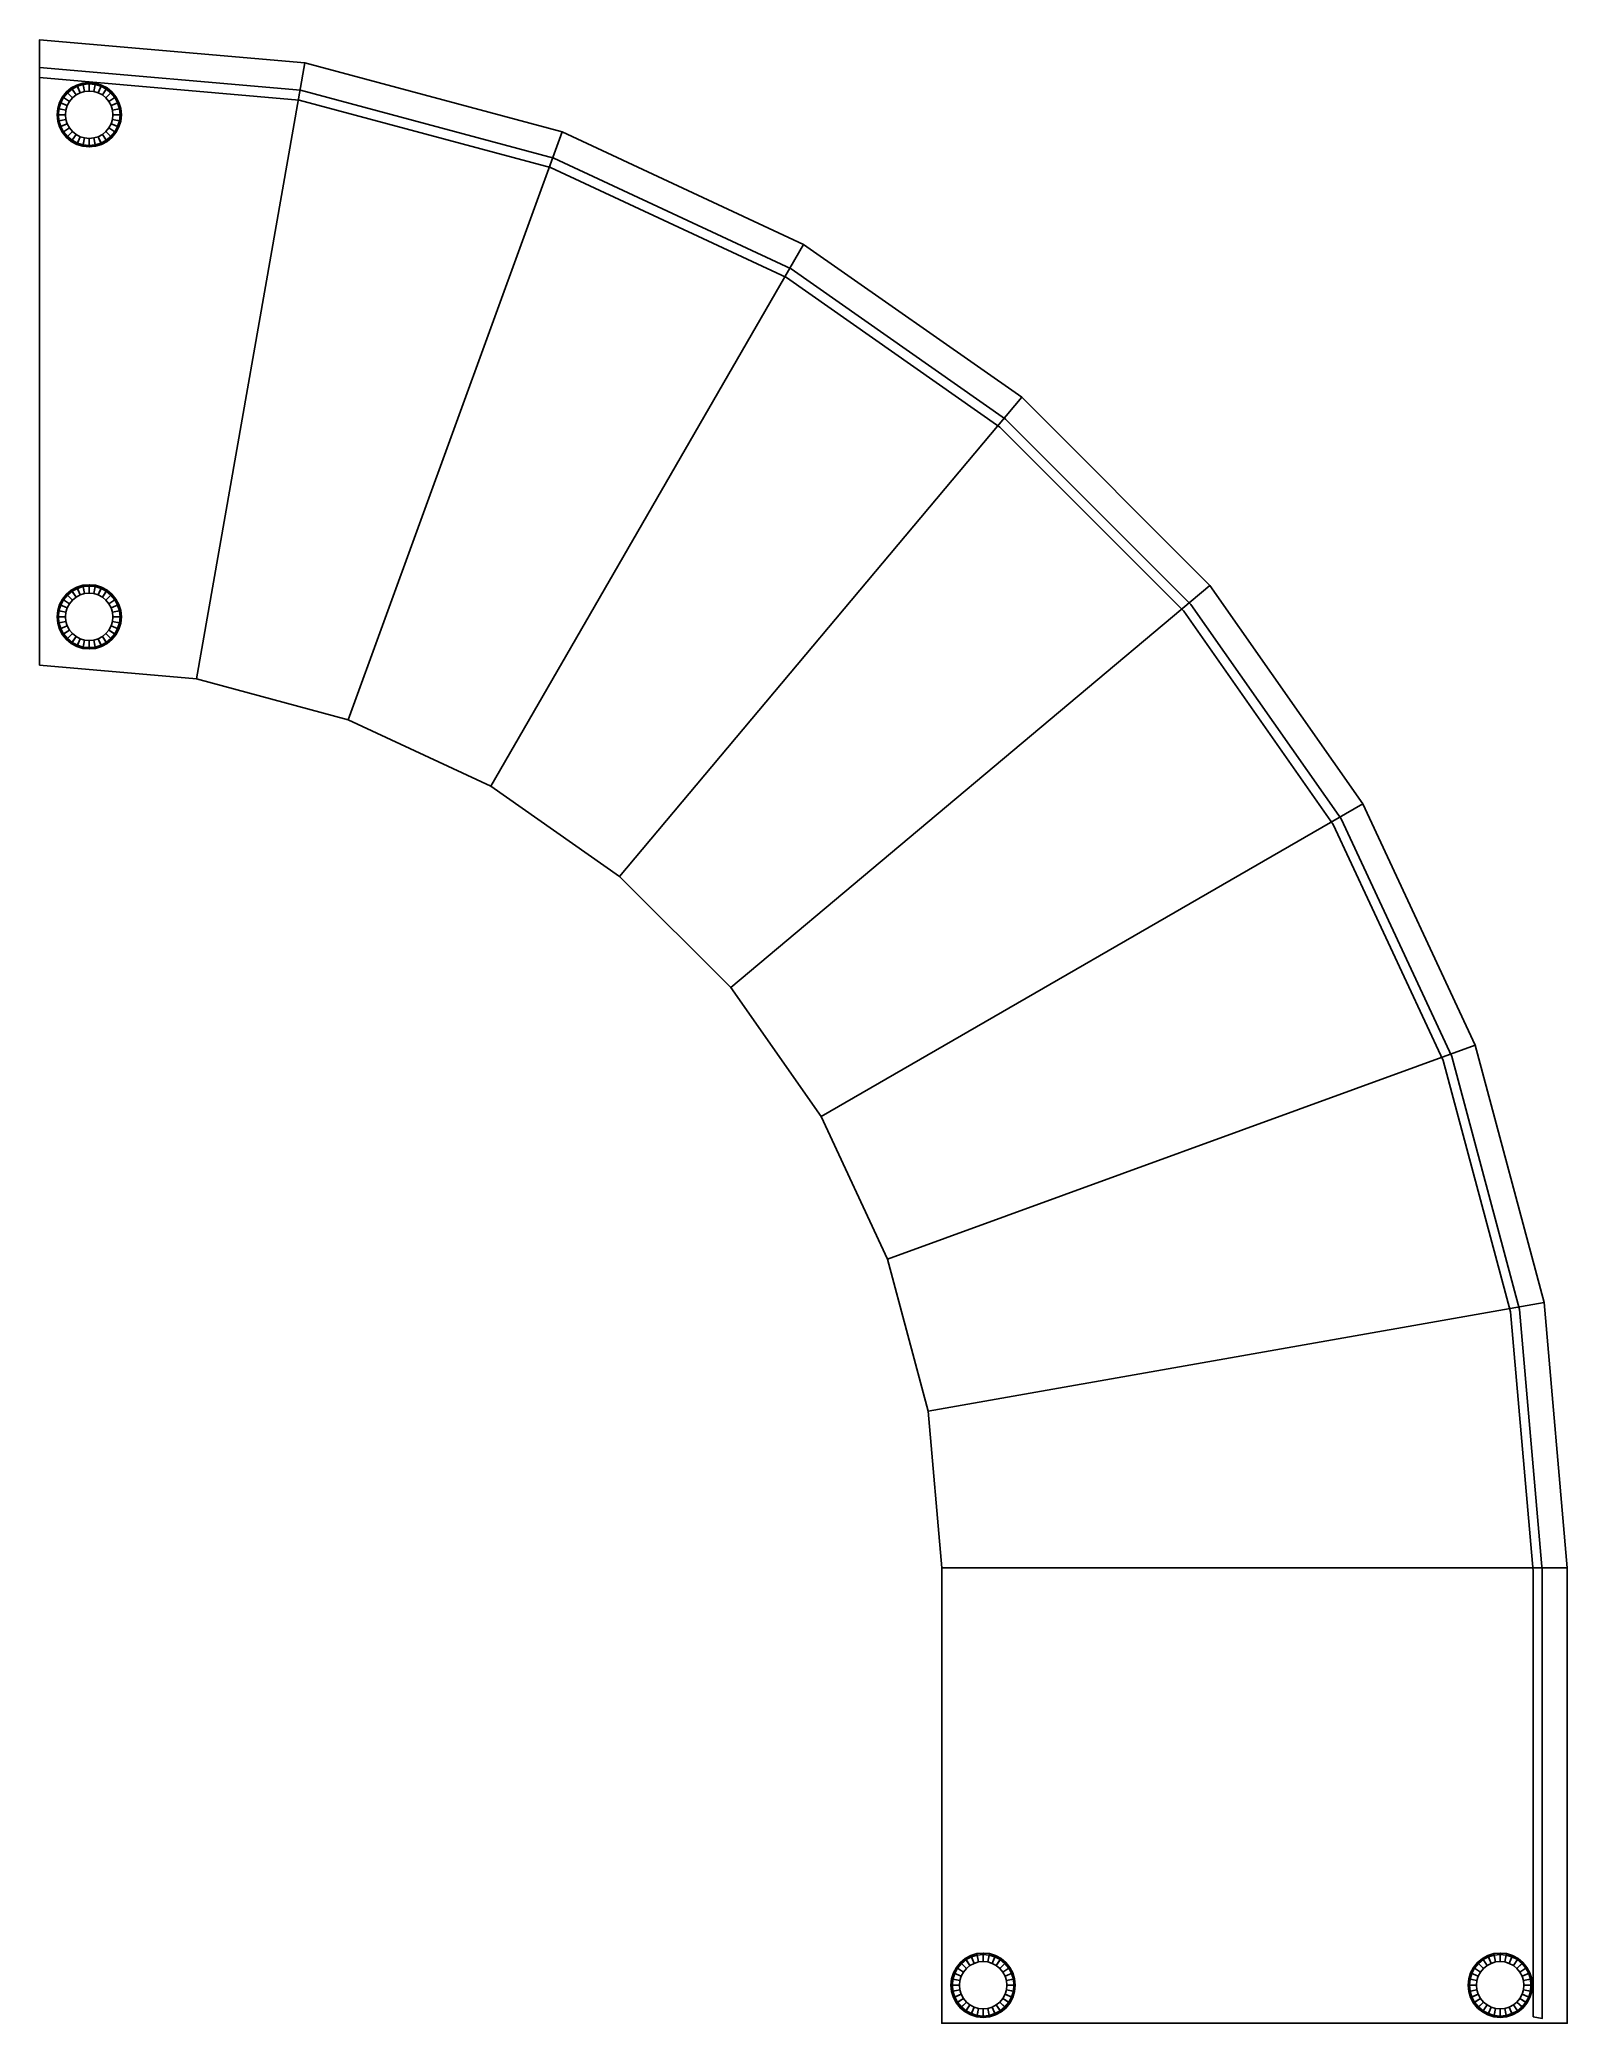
# Model space of a CAD drawing. Extents: x 1.56 to 3.3, y 3.53 to 5.78.
import ezdxf

# ---------------------------------------------------------------- set-up
doc = ezdxf.new("R2010")
doc.units = 0

msp = doc.modelspace()

# ---------------------------------------------------------------- linework, layer by layer
for points in [[(1.8607, 5.7572, 0.74), (1.7372, 5.0567, 0.74), (1.559, 5.0723, 0.74), (1.559, 5.7836, 0.74)], [(1.8607, 5.7572, 0.765), (1.8607, 5.7572, 0.74), (1.559, 5.7836, 0.74), (1.559, 5.7836, 0.765)], [(1.7372, 5.0567, 0.765), (1.8607, 5.7572, 0.765), (1.559, 5.7836, 0.765), (1.559, 5.0723, 0.765)], [(1.91, 5.0103, 0.765), (2.1532, 5.6787, 0.765), (1.8607, 5.7572, 0.765), (1.7372, 5.0567, 0.765)], [(2.1532, 5.6787, 0.74), (1.91, 5.0103, 0.74), (1.7372, 5.0567, 0.74), (1.8607, 5.7572, 0.74)], [(2.1532, 5.6787, 0.765), (2.1532, 5.6787, 0.74), (1.8607, 5.7572, 0.74), (1.8607, 5.7572, 0.765)], [(1.559, 5.7521, 0.737), (1.8558, 5.7261, 0.737), (1.8558, 5.7261, 0.0392), (1.559, 5.7521, 0.0392)], [(1.559, 5.7521, 0.737), (1.559, 5.7521, 0.0392), (1.559, 5.7407, 0.0447), (1.559, 5.7407, 0.7383)], [(1.559, 5.7407, 0.7383), (1.559, 5.7407, 0.0447), (1.854, 5.7149, 0.0447), (1.854, 5.7149, 0.7383)], [(1.6004, 5.7207, 0.0586), (1.605, 5.7232, 0.0586), (1.6014, 5.732, 0.0393), (1.595, 5.7287, 0.0393)], [(1.5959, 5.7274, 0.0753), (1.5959, 5.7274, 0.7394), (1.602, 5.7306, 0.7394), (1.602, 5.7306, 0.0753)], [(1.5959, 5.7274, 0.0753), (1.602, 5.7306, 0.0753), (1.605, 5.7232, 0.0753), (1.6004, 5.7207, 0.0753)], [(1.605, 5.7232, 0.0586), (1.6101, 5.7247, 0.0586), (1.6082, 5.7341, 0.0393), (1.6014, 5.732, 0.0393)], [(1.602, 5.7306, 0.0753), (1.602, 5.7306, 0.7394), (1.6085, 5.7326, 0.7394), (1.6085, 5.7326, 0.0753)], [(1.602, 5.7306, 0.0753), (1.6085, 5.7326, 0.0753), (1.6101, 5.7247, 0.0753), (1.605, 5.7232, 0.0753)], [(1.6101, 5.7247, 0.0586), (1.6154, 5.7252, 0.0586), (1.6154, 5.7348, 0.0393), (1.6082, 5.7341, 0.0393)], [(1.6085, 5.7326, 0.0753), (1.6085, 5.7326, 0.7394), (1.6154, 5.7333, 0.7394), (1.6154, 5.7333, 0.0753)], [(1.6085, 5.7326, 0.0753), (1.6154, 5.7333, 0.0753), (1.6154, 5.7252, 0.0753), (1.6101, 5.7247, 0.0753)], [(1.6154, 5.7252, 0.0586), (1.6206, 5.7247, 0.0586), (1.6225, 5.7341, 0.0393), (1.6154, 5.7348, 0.0393)], [(1.6154, 5.7333, 0.0753), (1.6154, 5.7333, 0.7394), (1.6222, 5.7326, 0.7394), (1.6222, 5.7326, 0.0753)], [(1.6154, 5.7333, 0.0753), (1.6222, 5.7326, 0.0753), (1.6206, 5.7247, 0.0753), (1.6154, 5.7252, 0.0753)], [(1.6206, 5.7247, 0.0586), (1.6257, 5.7232, 0.0586), (1.6293, 5.732, 0.0393), (1.6225, 5.7341, 0.0393)], [(1.6222, 5.7326, 0.0753), (1.6288, 5.7306, 0.0753), (1.6257, 5.7232, 0.0753), (1.6206, 5.7247, 0.0753)], [(1.6222, 5.7326, 0.0753), (1.6222, 5.7326, 0.7394), (1.6288, 5.7306, 0.7394), (1.6288, 5.7306, 0.0753)], [(1.6257, 5.7232, 0.0586), (1.6303, 5.7207, 0.0586), (1.6357, 5.7287, 0.0393), (1.6293, 5.732, 0.0393)], [(1.6288, 5.7306, 0.0753), (1.6348, 5.7274, 0.0753), (1.6303, 5.7207, 0.0753), (1.6257, 5.7232, 0.0753)], [(1.6288, 5.7306, 0.0753), (1.6288, 5.7306, 0.7394), (1.6348, 5.7274, 0.7394), (1.6348, 5.7274, 0.0753)], [(1.5889, 5.7035, 0.0586), (1.5904, 5.7086, 0.0586), (1.5816, 5.7123, 0.0393), (1.5795, 5.7054, 0.0393)], [(1.581, 5.7051, 0.0753), (1.581, 5.7051, 0.7394), (1.583, 5.7117, 0.7394), (1.583, 5.7117, 0.0753)], [(1.581, 5.7051, 0.0753), (1.583, 5.7117, 0.0753), (1.5904, 5.7086, 0.0753), (1.5889, 5.7035, 0.0753)], [(1.5904, 5.7086, 0.0586), (1.5929, 5.7133, 0.0586), (1.585, 5.7186, 0.0393), (1.5816, 5.7123, 0.0393)], [(1.583, 5.7117, 0.0753), (1.583, 5.7117, 0.7394), (1.5863, 5.7177, 0.7394), (1.5863, 5.7177, 0.0753)], [(1.583, 5.7117, 0.0753), (1.5863, 5.7177, 0.0753), (1.5929, 5.7133, 0.0753), (1.5904, 5.7086, 0.0753)], [(1.5929, 5.7133, 0.0586), (1.5963, 5.7173, 0.0586), (1.5895, 5.7241, 0.0393), (1.585, 5.7186, 0.0393)], [(1.5863, 5.7177, 0.0753), (1.5863, 5.7177, 0.7394), (1.5906, 5.723, 0.7394), (1.5906, 5.723, 0.0753)], [(1.5863, 5.7177, 0.0753), (1.5906, 5.723, 0.0753), (1.5963, 5.7173, 0.0753), (1.5929, 5.7133, 0.0753)], [(1.5889, 5.7035, 0.0753), (1.5904, 5.7086, 0.0753), (1.5904, 5.7086, 0.0586), (1.5889, 5.7035, 0.0586)], [(1.5963, 5.7173, 0.0586), (1.6004, 5.7207, 0.0586), (1.595, 5.7287, 0.0393), (1.5895, 5.7241, 0.0393)], [(1.5904, 5.7086, 0.0753), (1.5929, 5.7133, 0.0753), (1.5929, 5.7133, 0.0586), (1.5904, 5.7086, 0.0586)], [(1.5906, 5.723, 0.0753), (1.5906, 5.723, 0.7394), (1.5959, 5.7274, 0.7394), (1.5959, 5.7274, 0.0753)], [(1.5906, 5.723, 0.0753), (1.5959, 5.7274, 0.0753), (1.6004, 5.7207, 0.0753), (1.5963, 5.7173, 0.0753)], [(1.5929, 5.7133, 0.0753), (1.5963, 5.7173, 0.0753), (1.5963, 5.7173, 0.0586), (1.5929, 5.7133, 0.0586)], [(1.5963, 5.7173, 0.0753), (1.6004, 5.7207, 0.0753), (1.6004, 5.7207, 0.0586), (1.5963, 5.7173, 0.0586)], [(1.6004, 5.7207, 0.0753), (1.605, 5.7232, 0.0753), (1.605, 5.7232, 0.0586), (1.6004, 5.7207, 0.0586)], [(1.605, 5.7232, 0.0753), (1.6101, 5.7247, 0.0753), (1.6101, 5.7247, 0.0586), (1.605, 5.7232, 0.0586)], [(1.6101, 5.7247, 0.0753), (1.6154, 5.7252, 0.0753), (1.6154, 5.7252, 0.0586), (1.6101, 5.7247, 0.0586)], [(1.6154, 5.7252, 0.0753), (1.6206, 5.7247, 0.0753), (1.6206, 5.7247, 0.0586), (1.6154, 5.7252, 0.0586)], [(1.6206, 5.7247, 0.0753), (1.6257, 5.7232, 0.0753), (1.6257, 5.7232, 0.0586), (1.6206, 5.7247, 0.0586)], [(1.6257, 5.7232, 0.0753), (1.6303, 5.7207, 0.0753), (1.6303, 5.7207, 0.0586), (1.6257, 5.7232, 0.0586)], [(1.6303, 5.7207, 0.0586), (1.6344, 5.7173, 0.0586), (1.6412, 5.7241, 0.0393), (1.6357, 5.7287, 0.0393)], [(1.6348, 5.7274, 0.0753), (1.6401, 5.723, 0.0753), (1.6344, 5.7173, 0.0753), (1.6303, 5.7207, 0.0753)], [(1.6303, 5.7207, 0.0753), (1.6344, 5.7173, 0.0753), (1.6344, 5.7173, 0.0586), (1.6303, 5.7207, 0.0586)], [(1.6344, 5.7173, 0.0586), (1.6378, 5.7133, 0.0586), (1.6458, 5.7186, 0.0393), (1.6412, 5.7241, 0.0393)], [(1.6401, 5.723, 0.0753), (1.6445, 5.7177, 0.0753), (1.6378, 5.7133, 0.0753), (1.6344, 5.7173, 0.0753)], [(1.6344, 5.7173, 0.0753), (1.6378, 5.7133, 0.0753), (1.6378, 5.7133, 0.0586), (1.6344, 5.7173, 0.0586)], [(1.6401, 5.723, 0.7394), (1.6401, 5.723, 0.0753), (1.6348, 5.7274, 0.0753), (1.6348, 5.7274, 0.7394)], [(1.6378, 5.7133, 0.0586), (1.6403, 5.7086, 0.0586), (1.6491, 5.7123, 0.0393), (1.6458, 5.7186, 0.0393)], [(1.6445, 5.7177, 0.0753), (1.6477, 5.7117, 0.0753), (1.6403, 5.7086, 0.0753), (1.6378, 5.7133, 0.0753)], [(1.6378, 5.7133, 0.0753), (1.6403, 5.7086, 0.0753), (1.6403, 5.7086, 0.0586), (1.6378, 5.7133, 0.0586)], [(1.6401, 5.723, 0.0753), (1.6401, 5.723, 0.7394), (1.6445, 5.7177, 0.7394), (1.6445, 5.7177, 0.0753)], [(1.6403, 5.7086, 0.0586), (1.6418, 5.7035, 0.0586), (1.6512, 5.7054, 0.0393), (1.6491, 5.7123, 0.0393)], [(1.6477, 5.7117, 0.0753), (1.6497, 5.7051, 0.0753), (1.6418, 5.7035, 0.0753), (1.6403, 5.7086, 0.0753)], [(1.6403, 5.7086, 0.0753), (1.6418, 5.7035, 0.0753), (1.6418, 5.7035, 0.0586), (1.6403, 5.7086, 0.0586)], [(1.6445, 5.7177, 0.0753), (1.6445, 5.7177, 0.7394), (1.6477, 5.7117, 0.7394), (1.6477, 5.7117, 0.0753)], [(1.6477, 5.7117, 0.0753), (1.6477, 5.7117, 0.7394), (1.6497, 5.7051, 0.7394), (1.6497, 5.7051, 0.0753)], [(1.854, 5.7149, 0.7383), (1.854, 5.7149, 0.0447), (2.14, 5.6382, 0.0447), (2.14, 5.6382, 0.7383)], [(1.8558, 5.7261, 0.737), (2.1435, 5.6489, 0.737), (2.1435, 5.6489, 0.0392), (1.8558, 5.7261, 0.0392)], [(1.5884, 5.6983, 0.0586), (1.5889, 5.7035, 0.0586), (1.5795, 5.7054, 0.0393), (1.5788, 5.6983, 0.0393)], [(1.5889, 5.693, 0.0586), (1.5884, 5.6983, 0.0586), (1.5788, 5.6983, 0.0393), (1.5795, 5.6911, 0.0393)], [(1.5904, 5.6879, 0.0586), (1.5889, 5.693, 0.0586), (1.5795, 5.6911, 0.0393), (1.5816, 5.6843, 0.0393)], [(1.5804, 5.6983, 0.0753), (1.5804, 5.6983, 0.7394), (1.581, 5.7051, 0.7394), (1.581, 5.7051, 0.0753)], [(1.5804, 5.6983, 0.0753), (1.581, 5.7051, 0.0753), (1.5889, 5.7035, 0.0753), (1.5884, 5.6983, 0.0753)], [(1.581, 5.6914, 0.0753), (1.581, 5.6914, 0.7394), (1.5804, 5.6983, 0.7394), (1.5804, 5.6983, 0.0753)], [(1.581, 5.6914, 0.0753), (1.5804, 5.6983, 0.0753), (1.5884, 5.6983, 0.0753), (1.5889, 5.693, 0.0753)], [(1.583, 5.6849, 0.0753), (1.581, 5.6914, 0.0753), (1.5889, 5.693, 0.0753), (1.5904, 5.6879, 0.0753)], [(1.583, 5.6849, 0.0753), (1.583, 5.6849, 0.7394), (1.581, 5.6914, 0.7394), (1.581, 5.6914, 0.0753)], [(1.5929, 5.6833, 0.0586), (1.5904, 5.6879, 0.0586), (1.5816, 5.6843, 0.0393), (1.585, 5.678, 0.0393)], [(1.5863, 5.6788, 0.0753), (1.583, 5.6849, 0.0753), (1.5904, 5.6879, 0.0753), (1.5929, 5.6833, 0.0753)], [(1.5863, 5.6788, 0.0753), (1.5863, 5.6788, 0.7394), (1.583, 5.6849, 0.7394), (1.583, 5.6849, 0.0753)], [(1.5884, 5.6983, 0.0753), (1.5889, 5.7035, 0.0753), (1.5889, 5.7035, 0.0586), (1.5884, 5.6983, 0.0586)], [(1.5889, 5.693, 0.0753), (1.5884, 5.6983, 0.0753), (1.5884, 5.6983, 0.0586), (1.5889, 5.693, 0.0586)], [(1.5904, 5.6879, 0.0753), (1.5889, 5.693, 0.0753), (1.5889, 5.693, 0.0586), (1.5904, 5.6879, 0.0586)], [(1.5929, 5.6833, 0.0753), (1.5904, 5.6879, 0.0753), (1.5904, 5.6879, 0.0586), (1.5929, 5.6833, 0.0586)], [(1.6477, 5.6849, 0.0753), (1.6445, 5.6788, 0.0753), (1.6378, 5.6833, 0.0753), (1.6403, 5.6879, 0.0753)], [(1.6403, 5.6879, 0.0753), (1.6378, 5.6833, 0.0753), (1.6378, 5.6833, 0.0586), (1.6403, 5.6879, 0.0586)], [(1.6403, 5.6879, 0.0586), (1.6378, 5.6833, 0.0586), (1.6458, 5.678, 0.0393), (1.6491, 5.6843, 0.0393)], [(1.6497, 5.6914, 0.0753), (1.6477, 5.6849, 0.0753), (1.6403, 5.6879, 0.0753), (1.6418, 5.693, 0.0753)], [(1.6418, 5.693, 0.0753), (1.6403, 5.6879, 0.0753), (1.6403, 5.6879, 0.0586), (1.6418, 5.693, 0.0586)], [(1.6418, 5.693, 0.0586), (1.6403, 5.6879, 0.0586), (1.6491, 5.6843, 0.0393), (1.6512, 5.6911, 0.0393)], [(1.6418, 5.7035, 0.0586), (1.6423, 5.6983, 0.0586), (1.6519, 5.6983, 0.0393), (1.6512, 5.7054, 0.0393)], [(1.6497, 5.7051, 0.0753), (1.6504, 5.6983, 0.0753), (1.6423, 5.6983, 0.0753), (1.6418, 5.7035, 0.0753)], [(1.6418, 5.7035, 0.0753), (1.6423, 5.6983, 0.0753), (1.6423, 5.6983, 0.0586), (1.6418, 5.7035, 0.0586)], [(1.6504, 5.6983, 0.0753), (1.6497, 5.6914, 0.0753), (1.6418, 5.693, 0.0753), (1.6423, 5.6983, 0.0753)], [(1.6423, 5.6983, 0.0753), (1.6418, 5.693, 0.0753), (1.6418, 5.693, 0.0586), (1.6423, 5.6983, 0.0586)], [(1.6423, 5.6983, 0.0586), (1.6418, 5.693, 0.0586), (1.6512, 5.6911, 0.0393), (1.6519, 5.6983, 0.0393)], [(1.6477, 5.6849, 0.0753), (1.6477, 5.6849, 0.7394), (1.6445, 5.6788, 0.7394), (1.6445, 5.6788, 0.0753)], [(1.6497, 5.6914, 0.0753), (1.6497, 5.6914, 0.7394), (1.6477, 5.6849, 0.7394), (1.6477, 5.6849, 0.0753)], [(1.6497, 5.7051, 0.0753), (1.6497, 5.7051, 0.7394), (1.6504, 5.6983, 0.7394), (1.6504, 5.6983, 0.0753)], [(1.6504, 5.6983, 0.0753), (1.6504, 5.6983, 0.7394), (1.6497, 5.6914, 0.7394), (1.6497, 5.6914, 0.0753)], [(1.5963, 5.6792, 0.0586), (1.5929, 5.6833, 0.0586), (1.585, 5.678, 0.0393), (1.5895, 5.6724, 0.0393)], [(1.5906, 5.6735, 0.0753), (1.5863, 5.6788, 0.0753), (1.5929, 5.6833, 0.0753), (1.5963, 5.6792, 0.0753)], [(1.5906, 5.6735, 0.0753), (1.5906, 5.6735, 0.7394), (1.5863, 5.6788, 0.7394), (1.5863, 5.6788, 0.0753)], [(1.6004, 5.6758, 0.0586), (1.5963, 5.6792, 0.0586), (1.5895, 5.6724, 0.0393), (1.595, 5.6679, 0.0393)], [(1.5959, 5.6692, 0.0753), (1.5906, 5.6735, 0.0753), (1.5963, 5.6792, 0.0753), (1.6004, 5.6758, 0.0753)], [(1.5959, 5.6692, 0.0753), (1.5959, 5.6692, 0.7394), (1.5906, 5.6735, 0.7394), (1.5906, 5.6735, 0.0753)], [(1.5963, 5.6792, 0.0753), (1.5929, 5.6833, 0.0753), (1.5929, 5.6833, 0.0586), (1.5963, 5.6792, 0.0586)], [(1.605, 5.6733, 0.0586), (1.6004, 5.6758, 0.0586), (1.595, 5.6679, 0.0393), (1.6014, 5.6645, 0.0393)], [(1.602, 5.6659, 0.0753), (1.5959, 5.6692, 0.0753), (1.6004, 5.6758, 0.0753), (1.605, 5.6733, 0.0753)], [(1.602, 5.6659, 0.0753), (1.602, 5.6659, 0.7394), (1.5959, 5.6692, 0.7394), (1.5959, 5.6692, 0.0753)], [(1.6004, 5.6758, 0.0753), (1.5963, 5.6792, 0.0753), (1.5963, 5.6792, 0.0586), (1.6004, 5.6758, 0.0586)], [(1.605, 5.6733, 0.0753), (1.6004, 5.6758, 0.0753), (1.6004, 5.6758, 0.0586), (1.605, 5.6733, 0.0586)], [(1.6101, 5.6718, 0.0586), (1.605, 5.6733, 0.0586), (1.6014, 5.6645, 0.0393), (1.6082, 5.6624, 0.0393)], [(1.6085, 5.6639, 0.0753), (1.602, 5.6659, 0.0753), (1.605, 5.6733, 0.0753), (1.6101, 5.6718, 0.0753)], [(1.6085, 5.6639, 0.0753), (1.6085, 5.6639, 0.7394), (1.602, 5.6659, 0.7394), (1.602, 5.6659, 0.0753)], [(1.6101, 5.6718, 0.0753), (1.605, 5.6733, 0.0753), (1.605, 5.6733, 0.0586), (1.6101, 5.6718, 0.0586)], [(1.6154, 5.6713, 0.0586), (1.6101, 5.6718, 0.0586), (1.6082, 5.6624, 0.0393), (1.6154, 5.6617, 0.0393)], [(1.6154, 5.6633, 0.0753), (1.6085, 5.6639, 0.0753), (1.6101, 5.6718, 0.0753), (1.6154, 5.6713, 0.0753)], [(1.6154, 5.6633, 0.0753), (1.6154, 5.6633, 0.7394), (1.6085, 5.6639, 0.7394), (1.6085, 5.6639, 0.0753)], [(1.6154, 5.6713, 0.0753), (1.6101, 5.6718, 0.0753), (1.6101, 5.6718, 0.0586), (1.6154, 5.6713, 0.0586)], [(1.6222, 5.6639, 0.0753), (1.6154, 5.6633, 0.0753), (1.6154, 5.6713, 0.0753), (1.6206, 5.6718, 0.0753)], [(1.6206, 5.6718, 0.0753), (1.6154, 5.6713, 0.0753), (1.6154, 5.6713, 0.0586), (1.6206, 5.6718, 0.0586)], [(1.6206, 5.6718, 0.0586), (1.6154, 5.6713, 0.0586), (1.6154, 5.6617, 0.0393), (1.6225, 5.6624, 0.0393)], [(1.6222, 5.6639, 0.0753), (1.6222, 5.6639, 0.7394), (1.6154, 5.6633, 0.7394), (1.6154, 5.6633, 0.0753)], [(1.6288, 5.6659, 0.0753), (1.6222, 5.6639, 0.0753), (1.6206, 5.6718, 0.0753), (1.6257, 5.6733, 0.0753)], [(1.6257, 5.6733, 0.0753), (1.6206, 5.6718, 0.0753), (1.6206, 5.6718, 0.0586), (1.6257, 5.6733, 0.0586)], [(1.6257, 5.6733, 0.0586), (1.6206, 5.6718, 0.0586), (1.6225, 5.6624, 0.0393), (1.6293, 5.6645, 0.0393)], [(1.6288, 5.6659, 0.0753), (1.6288, 5.6659, 0.7394), (1.6222, 5.6639, 0.7394), (1.6222, 5.6639, 0.0753)], [(1.6348, 5.6692, 0.0753), (1.6288, 5.6659, 0.0753), (1.6257, 5.6733, 0.0753), (1.6303, 5.6758, 0.0753)], [(1.6303, 5.6758, 0.0753), (1.6257, 5.6733, 0.0753), (1.6257, 5.6733, 0.0586), (1.6303, 5.6758, 0.0586)], [(1.6303, 5.6758, 0.0586), (1.6257, 5.6733, 0.0586), (1.6293, 5.6645, 0.0393), (1.6357, 5.6679, 0.0393)], [(1.6348, 5.6692, 0.0753), (1.6348, 5.6692, 0.7394), (1.6288, 5.6659, 0.7394), (1.6288, 5.6659, 0.0753)], [(1.6401, 5.6735, 0.0753), (1.6348, 5.6692, 0.0753), (1.6303, 5.6758, 0.0753), (1.6344, 5.6792, 0.0753)], [(1.6344, 5.6792, 0.0753), (1.6303, 5.6758, 0.0753), (1.6303, 5.6758, 0.0586), (1.6344, 5.6792, 0.0586)], [(1.6344, 5.6792, 0.0586), (1.6303, 5.6758, 0.0586), (1.6357, 5.6679, 0.0393), (1.6412, 5.6724, 0.0393)], [(1.6445, 5.6788, 0.0753), (1.6401, 5.6735, 0.0753), (1.6344, 5.6792, 0.0753), (1.6378, 5.6833, 0.0753)], [(1.6378, 5.6833, 0.0753), (1.6344, 5.6792, 0.0753), (1.6344, 5.6792, 0.0586), (1.6378, 5.6833, 0.0586)], [(1.6378, 5.6833, 0.0586), (1.6344, 5.6792, 0.0586), (1.6412, 5.6724, 0.0393), (1.6458, 5.678, 0.0393)], [(1.6401, 5.6735, 0.0753), (1.6401, 5.6735, 0.7394), (1.6348, 5.6692, 0.7394), (1.6348, 5.6692, 0.0753)], [(1.6445, 5.6788, 0.0753), (1.6445, 5.6788, 0.7394), (1.6401, 5.6735, 0.7394), (1.6401, 5.6735, 0.0753)], [(2.4277, 5.5507, 0.74), (2.072, 4.9347, 0.74), (1.91, 5.0103, 0.74), (2.1532, 5.6787, 0.74)], [(2.072, 4.9347, 0.765), (2.4277, 5.5507, 0.765), (2.1532, 5.6787, 0.765), (1.91, 5.0103, 0.765)], [(2.4277, 5.5507, 0.765), (2.4277, 5.5507, 0.74), (2.1532, 5.6787, 0.74), (2.1532, 5.6787, 0.765)], [(2.1435, 5.6489, 0.737), (2.4134, 5.523, 0.737), (2.4134, 5.523, 0.0392), (2.1435, 5.6489, 0.0392)], [(2.14, 5.6382, 0.7383), (2.14, 5.6382, 0.0447), (2.4083, 5.513, 0.0447), (2.4083, 5.513, 0.7383)], [(2.2185, 4.8321, 0.765), (2.6757, 5.3769, 0.765), (2.4277, 5.5507, 0.765), (2.072, 4.9347, 0.765)], [(2.6757, 5.3769, 0.74), (2.2185, 4.8321, 0.74), (2.072, 4.9347, 0.74), (2.4277, 5.5507, 0.74)], [(2.6757, 5.3769, 0.765), (2.6757, 5.3769, 0.74), (2.4277, 5.5507, 0.74), (2.4277, 5.5507, 0.765)], [(2.4083, 5.513, 0.7383), (2.4083, 5.513, 0.0447), (2.6508, 5.3431, 0.0447), (2.6508, 5.3431, 0.7383)], [(2.4134, 5.523, 0.737), (2.6574, 5.3521, 0.737), (2.6574, 5.3521, 0.0392), (2.4134, 5.523, 0.0392)], [(2.8898, 5.1628, 0.74), (2.345, 4.7056, 0.74), (2.2185, 4.8321, 0.74), (2.6757, 5.3769, 0.74)], [(2.345, 4.7056, 0.765), (2.8898, 5.1628, 0.765), (2.6757, 5.3769, 0.765), (2.2185, 4.8321, 0.765)], [(2.8898, 5.1628, 0.765), (2.8898, 5.1628, 0.74), (2.6757, 5.3769, 0.74), (2.6757, 5.3769, 0.765)], [(2.6574, 5.3521, 0.737), (2.868, 5.1414, 0.737), (2.868, 5.1414, 0.0392), (2.6574, 5.3521, 0.0392)], [(2.6508, 5.3431, 0.7383), (2.6508, 5.3431, 0.0447), (2.8601, 5.1337, 0.0447), (2.8601, 5.1337, 0.7383)], [(1.5904, 5.1376, 0.0586), (1.5929, 5.1422, 0.0586), (1.585, 5.1475, 0.0393), (1.5816, 5.1412, 0.0393)], [(1.583, 5.1406, 0.0753), (1.583, 5.1406, 0.7394), (1.5863, 5.1467, 0.7394), (1.5863, 5.1467, 0.0753)], [(1.583, 5.1406, 0.0753), (1.5863, 5.1467, 0.0753), (1.5929, 5.1422, 0.0753), (1.5904, 5.1376, 0.0753)], [(1.5929, 5.1422, 0.0586), (1.5963, 5.1463, 0.0586), (1.5895, 5.1531, 0.0393), (1.585, 5.1475, 0.0393)], [(1.5863, 5.1467, 0.0753), (1.5863, 5.1467, 0.7394), (1.5906, 5.152, 0.7394), (1.5906, 5.152, 0.0753)], [(1.5863, 5.1467, 0.0753), (1.5906, 5.152, 0.0753), (1.5963, 5.1463, 0.0753), (1.5929, 5.1422, 0.0753)], [(1.5963, 5.1463, 0.0586), (1.6004, 5.1497, 0.0586), (1.595, 5.1576, 0.0393), (1.5895, 5.1531, 0.0393)], [(1.5906, 5.152, 0.0753), (1.5906, 5.152, 0.7394), (1.5959, 5.1563, 0.7394), (1.5959, 5.1563, 0.0753)], [(1.5906, 5.152, 0.0753), (1.5959, 5.1563, 0.0753), (1.6004, 5.1497, 0.0753), (1.5963, 5.1463, 0.0753)], [(1.5929, 5.1422, 0.0753), (1.5963, 5.1463, 0.0753), (1.5963, 5.1463, 0.0586), (1.5929, 5.1422, 0.0586)], [(1.6004, 5.1497, 0.0586), (1.605, 5.1522, 0.0586), (1.6014, 5.161, 0.0393), (1.595, 5.1576, 0.0393)], [(1.5959, 5.1563, 0.0753), (1.5959, 5.1563, 0.7394), (1.602, 5.1596, 0.7394), (1.602, 5.1596, 0.0753)], [(1.5959, 5.1563, 0.0753), (1.602, 5.1596, 0.0753), (1.605, 5.1522, 0.0753), (1.6004, 5.1497, 0.0753)], [(1.5963, 5.1463, 0.0753), (1.6004, 5.1497, 0.0753), (1.6004, 5.1497, 0.0586), (1.5963, 5.1463, 0.0586)], [(1.6004, 5.1497, 0.0753), (1.605, 5.1522, 0.0753), (1.605, 5.1522, 0.0586), (1.6004, 5.1497, 0.0586)], [(1.605, 5.1522, 0.0586), (1.6101, 5.1537, 0.0586), (1.6082, 5.1631, 0.0393), (1.6014, 5.161, 0.0393)], [(1.602, 5.1596, 0.0753), (1.602, 5.1596, 0.7394), (1.6085, 5.1616, 0.7394), (1.6085, 5.1616, 0.0753)], [(1.602, 5.1596, 0.0753), (1.6085, 5.1616, 0.0753), (1.6101, 5.1537, 0.0753), (1.605, 5.1522, 0.0753)], [(1.605, 5.1522, 0.0753), (1.6101, 5.1537, 0.0753), (1.6101, 5.1537, 0.0586), (1.605, 5.1522, 0.0586)], [(1.6101, 5.1537, 0.0586), (1.6154, 5.1542, 0.0586), (1.6154, 5.1638, 0.0393), (1.6082, 5.1631, 0.0393)], [(1.6085, 5.1616, 0.0753), (1.6085, 5.1616, 0.7394), (1.6154, 5.1622, 0.7394), (1.6154, 5.1622, 0.0753)], [(1.6085, 5.1616, 0.0753), (1.6154, 5.1622, 0.0753), (1.6154, 5.1542, 0.0753), (1.6101, 5.1537, 0.0753)], [(1.6101, 5.1537, 0.0753), (1.6154, 5.1542, 0.0753), (1.6154, 5.1542, 0.0586), (1.6101, 5.1537, 0.0586)], [(1.6154, 5.1542, 0.0586), (1.6206, 5.1537, 0.0586), (1.6225, 5.1631, 0.0393), (1.6154, 5.1638, 0.0393)], [(1.6154, 5.1622, 0.0753), (1.6154, 5.1622, 0.7394), (1.6222, 5.1616, 0.7394), (1.6222, 5.1616, 0.0753)], [(1.6154, 5.1622, 0.0753), (1.6222, 5.1616, 0.0753), (1.6206, 5.1537, 0.0753), (1.6154, 5.1542, 0.0753)], [(1.6154, 5.1542, 0.0753), (1.6206, 5.1537, 0.0753), (1.6206, 5.1537, 0.0586), (1.6154, 5.1542, 0.0586)], [(1.6206, 5.1537, 0.0586), (1.6257, 5.1522, 0.0586), (1.6293, 5.161, 0.0393), (1.6225, 5.1631, 0.0393)], [(1.6222, 5.1616, 0.0753), (1.6288, 5.1596, 0.0753), (1.6257, 5.1522, 0.0753), (1.6206, 5.1537, 0.0753)], [(1.6206, 5.1537, 0.0753), (1.6257, 5.1522, 0.0753), (1.6257, 5.1522, 0.0586), (1.6206, 5.1537, 0.0586)], [(1.6222, 5.1616, 0.0753), (1.6222, 5.1616, 0.7394), (1.6288, 5.1596, 0.7394), (1.6288, 5.1596, 0.0753)], [(1.6257, 5.1522, 0.0586), (1.6303, 5.1497, 0.0586), (1.6357, 5.1576, 0.0393), (1.6293, 5.161, 0.0393)], [(1.6288, 5.1596, 0.0753), (1.6348, 5.1563, 0.0753), (1.6303, 5.1497, 0.0753), (1.6257, 5.1522, 0.0753)], [(1.6257, 5.1522, 0.0753), (1.6303, 5.1497, 0.0753), (1.6303, 5.1497, 0.0586), (1.6257, 5.1522, 0.0586)], [(1.6288, 5.1596, 0.0753), (1.6288, 5.1596, 0.7394), (1.6348, 5.1563, 0.7394), (1.6348, 5.1563, 0.0753)], [(1.6303, 5.1497, 0.0586), (1.6344, 5.1463, 0.0586), (1.6412, 5.1531, 0.0393), (1.6357, 5.1576, 0.0393)], [(1.6348, 5.1563, 0.0753), (1.6401, 5.152, 0.0753), (1.6344, 5.1463, 0.0753), (1.6303, 5.1497, 0.0753)], [(1.6303, 5.1497, 0.0753), (1.6344, 5.1463, 0.0753), (1.6344, 5.1463, 0.0586), (1.6303, 5.1497, 0.0586)], [(1.6344, 5.1463, 0.0586), (1.6378, 5.1422, 0.0586), (1.6458, 5.1475, 0.0393), (1.6412, 5.1531, 0.0393)], [(1.6401, 5.152, 0.0753), (1.6445, 5.1467, 0.0753), (1.6378, 5.1422, 0.0753), (1.6344, 5.1463, 0.0753)], [(1.6344, 5.1463, 0.0753), (1.6378, 5.1422, 0.0753), (1.6378, 5.1422, 0.0586), (1.6344, 5.1463, 0.0586)], [(1.6401, 5.152, 0.7394), (1.6401, 5.152, 0.0753), (1.6348, 5.1563, 0.0753), (1.6348, 5.1563, 0.7394)], [(1.6378, 5.1422, 0.0586), (1.6403, 5.1376, 0.0586), (1.6491, 5.1412, 0.0393), (1.6458, 5.1475, 0.0393)], [(1.6445, 5.1467, 0.0753), (1.6477, 5.1406, 0.0753), (1.6403, 5.1376, 0.0753), (1.6378, 5.1422, 0.0753)], [(1.6401, 5.152, 0.0753), (1.6401, 5.152, 0.7394), (1.6445, 5.1467, 0.7394), (1.6445, 5.1467, 0.0753)], [(1.6445, 5.1467, 0.0753), (1.6445, 5.1467, 0.7394), (1.6477, 5.1406, 0.7394), (1.6477, 5.1406, 0.0753)], [(2.4475, 4.559, 0.765), (3.0635, 4.9147, 0.765), (2.8898, 5.1628, 0.765), (2.345, 4.7056, 0.765)], [(3.0635, 4.9147, 0.74), (2.4475, 4.559, 0.74), (2.345, 4.7056, 0.74), (2.8898, 5.1628, 0.74)], [(3.0635, 4.9147, 0.765), (3.0635, 4.9147, 0.74), (2.8898, 5.1628, 0.74), (2.8898, 5.1628, 0.765)], [(1.5884, 5.1272, 0.0586), (1.5889, 5.1325, 0.0586), (1.5795, 5.1344, 0.0393), (1.5788, 5.1272, 0.0393)], [(1.5889, 5.122, 0.0586), (1.5884, 5.1272, 0.0586), (1.5788, 5.1272, 0.0393), (1.5795, 5.1201, 0.0393)], [(1.5889, 5.1325, 0.0586), (1.5904, 5.1376, 0.0586), (1.5816, 5.1412, 0.0393), (1.5795, 5.1344, 0.0393)], [(1.5904, 5.1169, 0.0586), (1.5889, 5.122, 0.0586), (1.5795, 5.1201, 0.0393), (1.5816, 5.1132, 0.0393)], [(1.5804, 5.1272, 0.0753), (1.5804, 5.1272, 0.7394), (1.581, 5.1341, 0.7394), (1.581, 5.1341, 0.0753)], [(1.5804, 5.1272, 0.0753), (1.581, 5.1341, 0.0753), (1.5889, 5.1325, 0.0753), (1.5884, 5.1272, 0.0753)], [(1.581, 5.1204, 0.0753), (1.581, 5.1204, 0.7394), (1.5804, 5.1272, 0.7394), (1.5804, 5.1272, 0.0753)], [(1.581, 5.1204, 0.0753), (1.5804, 5.1272, 0.0753), (1.5884, 5.1272, 0.0753), (1.5889, 5.122, 0.0753)], [(1.581, 5.1341, 0.0753), (1.581, 5.1341, 0.7394), (1.583, 5.1406, 0.7394), (1.583, 5.1406, 0.0753)], [(1.581, 5.1341, 0.0753), (1.583, 5.1406, 0.0753), (1.5904, 5.1376, 0.0753), (1.5889, 5.1325, 0.0753)], [(1.583, 5.1138, 0.0753), (1.581, 5.1204, 0.0753), (1.5889, 5.122, 0.0753), (1.5904, 5.1169, 0.0753)], [(1.5884, 5.1272, 0.0753), (1.5889, 5.1325, 0.0753), (1.5889, 5.1325, 0.0586), (1.5884, 5.1272, 0.0586)], [(1.5889, 5.122, 0.0753), (1.5884, 5.1272, 0.0753), (1.5884, 5.1272, 0.0586), (1.5889, 5.122, 0.0586)], [(1.5889, 5.1325, 0.0753), (1.5904, 5.1376, 0.0753), (1.5904, 5.1376, 0.0586), (1.5889, 5.1325, 0.0586)], [(1.5904, 5.1169, 0.0753), (1.5889, 5.122, 0.0753), (1.5889, 5.122, 0.0586), (1.5904, 5.1169, 0.0586)], [(1.5904, 5.1376, 0.0753), (1.5929, 5.1422, 0.0753), (1.5929, 5.1422, 0.0586), (1.5904, 5.1376, 0.0586)], [(1.6378, 5.1422, 0.0753), (1.6403, 5.1376, 0.0753), (1.6403, 5.1376, 0.0586), (1.6378, 5.1422, 0.0586)], [(1.6403, 5.1376, 0.0586), (1.6418, 5.1325, 0.0586), (1.6512, 5.1344, 0.0393), (1.6491, 5.1412, 0.0393)], [(1.6477, 5.1406, 0.0753), (1.6497, 5.1341, 0.0753), (1.6418, 5.1325, 0.0753), (1.6403, 5.1376, 0.0753)], [(1.6403, 5.1376, 0.0753), (1.6418, 5.1325, 0.0753), (1.6418, 5.1325, 0.0586), (1.6403, 5.1376, 0.0586)], [(1.6497, 5.1204, 0.0753), (1.6477, 5.1138, 0.0753), (1.6403, 5.1169, 0.0753), (1.6418, 5.122, 0.0753)], [(1.6418, 5.122, 0.0753), (1.6403, 5.1169, 0.0753), (1.6403, 5.1169, 0.0586), (1.6418, 5.122, 0.0586)], [(1.6418, 5.122, 0.0586), (1.6403, 5.1169, 0.0586), (1.6491, 5.1132, 0.0393), (1.6512, 5.1201, 0.0393)], [(1.6418, 5.1325, 0.0586), (1.6423, 5.1272, 0.0586), (1.6519, 5.1272, 0.0393), (1.6512, 5.1344, 0.0393)], [(1.6497, 5.1341, 0.0753), (1.6504, 5.1272, 0.0753), (1.6423, 5.1272, 0.0753), (1.6418, 5.1325, 0.0753)], [(1.6418, 5.1325, 0.0753), (1.6423, 5.1272, 0.0753), (1.6423, 5.1272, 0.0586), (1.6418, 5.1325, 0.0586)], [(1.6504, 5.1272, 0.0753), (1.6497, 5.1204, 0.0753), (1.6418, 5.122, 0.0753), (1.6423, 5.1272, 0.0753)], [(1.6423, 5.1272, 0.0753), (1.6418, 5.122, 0.0753), (1.6418, 5.122, 0.0586), (1.6423, 5.1272, 0.0586)], [(1.6423, 5.1272, 0.0586), (1.6418, 5.122, 0.0586), (1.6512, 5.1201, 0.0393), (1.6519, 5.1272, 0.0393)], [(1.6477, 5.1406, 0.0753), (1.6477, 5.1406, 0.7394), (1.6497, 5.1341, 0.7394), (1.6497, 5.1341, 0.0753)], [(1.6497, 5.1341, 0.0753), (1.6497, 5.1341, 0.7394), (1.6504, 5.1272, 0.7394), (1.6504, 5.1272, 0.0753)], [(1.6504, 5.1272, 0.0753), (1.6504, 5.1272, 0.7394), (1.6497, 5.1204, 0.7394), (1.6497, 5.1204, 0.0753)], [(2.8601, 5.1337, 0.7383), (2.8601, 5.1337, 0.0447), (3.0299, 4.8912, 0.0447), (3.0299, 4.8912, 0.7383)], [(2.868, 5.1414, 0.737), (3.0388, 4.8974, 0.737), (3.0388, 4.8974, 0.0392), (2.868, 5.1414, 0.0392)], [(1.583, 5.1138, 0.0753), (1.583, 5.1138, 0.7394), (1.581, 5.1204, 0.7394), (1.581, 5.1204, 0.0753)], [(1.5929, 5.1122, 0.0586), (1.5904, 5.1169, 0.0586), (1.5816, 5.1132, 0.0393), (1.585, 5.1069, 0.0393)], [(1.5863, 5.1078, 0.0753), (1.583, 5.1138, 0.0753), (1.5904, 5.1169, 0.0753), (1.5929, 5.1122, 0.0753)], [(1.5863, 5.1078, 0.0753), (1.5863, 5.1078, 0.7394), (1.583, 5.1138, 0.7394), (1.583, 5.1138, 0.0753)], [(1.5963, 5.1082, 0.0586), (1.5929, 5.1122, 0.0586), (1.585, 5.1069, 0.0393), (1.5895, 5.1014, 0.0393)], [(1.5906, 5.1025, 0.0753), (1.5863, 5.1078, 0.0753), (1.5929, 5.1122, 0.0753), (1.5963, 5.1082, 0.0753)], [(1.5906, 5.1025, 0.0753), (1.5906, 5.1025, 0.7394), (1.5863, 5.1078, 0.7394), (1.5863, 5.1078, 0.0753)], [(1.6004, 5.1048, 0.0586), (1.5963, 5.1082, 0.0586), (1.5895, 5.1014, 0.0393), (1.595, 5.0968, 0.0393)], [(1.5929, 5.1122, 0.0753), (1.5904, 5.1169, 0.0753), (1.5904, 5.1169, 0.0586), (1.5929, 5.1122, 0.0586)], [(1.5959, 5.0981, 0.0753), (1.5906, 5.1025, 0.0753), (1.5963, 5.1082, 0.0753), (1.6004, 5.1048, 0.0753)], [(1.5959, 5.0981, 0.0753), (1.5959, 5.0981, 0.7394), (1.5906, 5.1025, 0.7394), (1.5906, 5.1025, 0.0753)], [(1.5963, 5.1082, 0.0753), (1.5929, 5.1122, 0.0753), (1.5929, 5.1122, 0.0586), (1.5963, 5.1082, 0.0586)], [(1.605, 5.1023, 0.0586), (1.6004, 5.1048, 0.0586), (1.595, 5.0968, 0.0393), (1.6014, 5.0935, 0.0393)], [(1.602, 5.0949, 0.0753), (1.5959, 5.0981, 0.0753), (1.6004, 5.1048, 0.0753), (1.605, 5.1023, 0.0753)], [(1.6004, 5.1048, 0.0753), (1.5963, 5.1082, 0.0753), (1.5963, 5.1082, 0.0586), (1.6004, 5.1048, 0.0586)], [(1.605, 5.1023, 0.0753), (1.6004, 5.1048, 0.0753), (1.6004, 5.1048, 0.0586), (1.605, 5.1023, 0.0586)], [(1.6101, 5.1008, 0.0586), (1.605, 5.1023, 0.0586), (1.6014, 5.0935, 0.0393), (1.6082, 5.0914, 0.0393)], [(1.6085, 5.0929, 0.0753), (1.602, 5.0949, 0.0753), (1.605, 5.1023, 0.0753), (1.6101, 5.1008, 0.0753)], [(1.6101, 5.1008, 0.0753), (1.605, 5.1023, 0.0753), (1.605, 5.1023, 0.0586), (1.6101, 5.1008, 0.0586)], [(1.6154, 5.1003, 0.0586), (1.6101, 5.1008, 0.0586), (1.6082, 5.0914, 0.0393), (1.6154, 5.0907, 0.0393)], [(1.6154, 5.0922, 0.0753), (1.6085, 5.0929, 0.0753), (1.6101, 5.1008, 0.0753), (1.6154, 5.1003, 0.0753)], [(1.6154, 5.1003, 0.0753), (1.6101, 5.1008, 0.0753), (1.6101, 5.1008, 0.0586), (1.6154, 5.1003, 0.0586)], [(1.6222, 5.0929, 0.0753), (1.6154, 5.0922, 0.0753), (1.6154, 5.1003, 0.0753), (1.6206, 5.1008, 0.0753)], [(1.6206, 5.1008, 0.0753), (1.6154, 5.1003, 0.0753), (1.6154, 5.1003, 0.0586), (1.6206, 5.1008, 0.0586)], [(1.6206, 5.1008, 0.0586), (1.6154, 5.1003, 0.0586), (1.6154, 5.0907, 0.0393), (1.6225, 5.0914, 0.0393)], [(1.6288, 5.0949, 0.0753), (1.6222, 5.0929, 0.0753), (1.6206, 5.1008, 0.0753), (1.6257, 5.1023, 0.0753)], [(1.6257, 5.1023, 0.0753), (1.6206, 5.1008, 0.0753), (1.6206, 5.1008, 0.0586), (1.6257, 5.1023, 0.0586)], [(1.6257, 5.1023, 0.0586), (1.6206, 5.1008, 0.0586), (1.6225, 5.0914, 0.0393), (1.6293, 5.0935, 0.0393)], [(1.6348, 5.0981, 0.0753), (1.6288, 5.0949, 0.0753), (1.6257, 5.1023, 0.0753), (1.6303, 5.1048, 0.0753)], [(1.6303, 5.1048, 0.0753), (1.6257, 5.1023, 0.0753), (1.6257, 5.1023, 0.0586), (1.6303, 5.1048, 0.0586)], [(1.6303, 5.1048, 0.0586), (1.6257, 5.1023, 0.0586), (1.6293, 5.0935, 0.0393), (1.6357, 5.0968, 0.0393)], [(1.6401, 5.1025, 0.0753), (1.6348, 5.0981, 0.0753), (1.6303, 5.1048, 0.0753), (1.6344, 5.1082, 0.0753)], [(1.6344, 5.1082, 0.0753), (1.6303, 5.1048, 0.0753), (1.6303, 5.1048, 0.0586), (1.6344, 5.1082, 0.0586)], [(1.6344, 5.1082, 0.0586), (1.6303, 5.1048, 0.0586), (1.6357, 5.0968, 0.0393), (1.6412, 5.1014, 0.0393)], [(1.6445, 5.1078, 0.0753), (1.6401, 5.1025, 0.0753), (1.6344, 5.1082, 0.0753), (1.6378, 5.1122, 0.0753)], [(1.6378, 5.1122, 0.0753), (1.6344, 5.1082, 0.0753), (1.6344, 5.1082, 0.0586), (1.6378, 5.1122, 0.0586)], [(1.6378, 5.1122, 0.0586), (1.6344, 5.1082, 0.0586), (1.6412, 5.1014, 0.0393), (1.6458, 5.1069, 0.0393)], [(1.6401, 5.1025, 0.0753), (1.6401, 5.1025, 0.7394), (1.6348, 5.0981, 0.7394), (1.6348, 5.0981, 0.0753)], [(1.6477, 5.1138, 0.0753), (1.6445, 5.1078, 0.0753), (1.6378, 5.1122, 0.0753), (1.6403, 5.1169, 0.0753)], [(1.6403, 5.1169, 0.0753), (1.6378, 5.1122, 0.0753), (1.6378, 5.1122, 0.0586), (1.6403, 5.1169, 0.0586)], [(1.6403, 5.1169, 0.0586), (1.6378, 5.1122, 0.0586), (1.6458, 5.1069, 0.0393), (1.6491, 5.1132, 0.0393)], [(1.6445, 5.1078, 0.0753), (1.6445, 5.1078, 0.7394), (1.6401, 5.1025, 0.7394), (1.6401, 5.1025, 0.0753)], [(1.6477, 5.1138, 0.0753), (1.6477, 5.1138, 0.7394), (1.6445, 5.1078, 0.7394), (1.6445, 5.1078, 0.0753)], [(1.6497, 5.1204, 0.0753), (1.6497, 5.1204, 0.7394), (1.6477, 5.1138, 0.7394), (1.6477, 5.1138, 0.0753)], [(1.602, 5.0949, 0.0753), (1.602, 5.0949, 0.7394), (1.5959, 5.0981, 0.7394), (1.5959, 5.0981, 0.0753)], [(1.6085, 5.0929, 0.0753), (1.6085, 5.0929, 0.7394), (1.602, 5.0949, 0.7394), (1.602, 5.0949, 0.0753)], [(1.6154, 5.0922, 0.0753), (1.6154, 5.0922, 0.7394), (1.6085, 5.0929, 0.7394), (1.6085, 5.0929, 0.0753)], [(1.6222, 5.0929, 0.0753), (1.6222, 5.0929, 0.7394), (1.6154, 5.0922, 0.7394), (1.6154, 5.0922, 0.0753)], [(1.6288, 5.0949, 0.0753), (1.6288, 5.0949, 0.7394), (1.6222, 5.0929, 0.7394), (1.6222, 5.0929, 0.0753)], [(1.6348, 5.0981, 0.0753), (1.6348, 5.0981, 0.7394), (1.6288, 5.0949, 0.7394), (1.6288, 5.0949, 0.0753)], [(1.7372, 5.0567, 0.74), (1.7372, 5.0567, 0.765), (1.559, 5.0723, 0.765), (1.559, 5.0723, 0.74)], [(1.91, 5.0103, 0.74), (1.91, 5.0103, 0.765), (1.7372, 5.0567, 0.765), (1.7372, 5.0567, 0.74)], [(2.072, 4.9347, 0.74), (2.072, 4.9347, 0.765), (1.91, 5.0103, 0.765), (1.91, 5.0103, 0.74)], [(2.2185, 4.8321, 0.74), (2.2185, 4.8321, 0.765), (2.072, 4.9347, 0.765), (2.072, 4.9347, 0.74)], [(3.1915, 4.6402, 0.74), (2.5231, 4.3969, 0.74), (2.4475, 4.559, 0.74), (3.0635, 4.9147, 0.74)], [(2.5231, 4.3969, 0.765), (3.1915, 4.6402, 0.765), (3.0635, 4.9147, 0.765), (2.4475, 4.559, 0.765)], [(3.0388, 4.8974, 0.737), (3.1647, 4.6274, 0.737), (3.1647, 4.6274, 0.0392), (3.0388, 4.8974, 0.0392)], [(3.1915, 4.6402, 0.765), (3.1915, 4.6402, 0.74), (3.0635, 4.9147, 0.74), (3.0635, 4.9147, 0.765)], [(3.0299, 4.8912, 0.7383), (3.0299, 4.8912, 0.0447), (3.155, 4.6228, 0.0447), (3.155, 4.6228, 0.7383)], [(2.345, 4.7056, 0.74), (2.345, 4.7056, 0.765), (2.2185, 4.8321, 0.765), (2.2185, 4.8321, 0.74)], [(2.4475, 4.559, 0.74), (2.4475, 4.559, 0.765), (2.345, 4.7056, 0.765), (2.345, 4.7056, 0.74)], [(2.5693, 4.2241, 0.765), (3.2698, 4.3476, 0.765), (3.1915, 4.6402, 0.765), (2.5231, 4.3969, 0.765)], [(3.2698, 4.3476, 0.74), (2.5693, 4.2241, 0.74), (2.5231, 4.3969, 0.74), (3.1915, 4.6402, 0.74)], [(3.1647, 4.6274, 0.737), (3.2417, 4.3397, 0.737), (3.2417, 4.3397, 0.0392), (3.1647, 4.6274, 0.0392)], [(3.2698, 4.3476, 0.765), (3.2698, 4.3476, 0.74), (3.1915, 4.6402, 0.74), (3.1915, 4.6402, 0.765)], [(3.155, 4.6228, 0.7383), (3.155, 4.6228, 0.0447), (3.2316, 4.3368, 0.0447), (3.2316, 4.3368, 0.7383)], [(2.5231, 4.3969, 0.74), (2.5231, 4.3969, 0.765), (2.4475, 4.559, 0.765), (2.4475, 4.559, 0.74)], [(2.5693, 4.2241, 0.74), (2.5693, 4.2241, 0.765), (2.5231, 4.3969, 0.765), (2.5231, 4.3969, 0.74)], [(3.2961, 4.0459, 0.74), (2.5848, 4.0459, 0.74), (2.5693, 4.2241, 0.74), (3.2698, 4.3476, 0.74)], [(2.5848, 4.0459, 0.765), (3.2961, 4.0459, 0.765), (3.2698, 4.3476, 0.765), (2.5693, 4.2241, 0.765)], [(3.2316, 4.3368, 0.7383), (3.2316, 4.3368, 0.0447), (3.2573, 4.0418, 0.0447), (3.2573, 4.0418, 0.7383)], [(3.2417, 4.3397, 0.737), (3.2676, 4.0429, 0.737), (3.2676, 4.0429, 0.0392), (3.2417, 4.3397, 0.0392)], [(3.2961, 4.0459, 0.765), (3.2961, 4.0459, 0.74), (3.2698, 4.3476, 0.74), (3.2698, 4.3476, 0.765)], [(2.5848, 4.0459, 0.74), (2.5848, 4.0459, 0.765), (2.5693, 4.2241, 0.765), (2.5693, 4.2241, 0.74)], [(2.5848, 4.0459, 0.765), (2.5848, 3.5278, 0.765), (3.2961, 3.5278, 0.765), (3.2961, 4.0459, 0.765)], [(3.2961, 4.0459, 0.74), (3.2961, 3.5278, 0.74), (2.5848, 3.5278, 0.74), (2.5848, 4.0459, 0.74)], [(2.5848, 3.5278, 0.765), (2.5848, 4.0459, 0.765), (2.5848, 4.0459, 0.74), (2.5848, 3.5278, 0.74)], [(3.2573, 4.0418, 0.7383), (3.2573, 4.0418, 0.0447), (3.2573, 3.5353, 0.0447), (3.2573, 3.5353, 0.7383)], [(3.2676, 4.0429, 0.737), (3.2676, 3.5333, 0.737), (3.2676, 3.5333, 0.0392), (3.2676, 4.0429, 0.0392)], [(3.2961, 4.0459, 0.765), (3.2961, 3.5278, 0.765), (3.2961, 3.5278, 0.74), (3.2961, 4.0459, 0.74)], [(2.6069, 3.5814, 0.0586), (2.6094, 3.5861, 0.0586), (2.6015, 3.5914, 0.0393), (2.5981, 3.5851, 0.0393)], [(2.5995, 3.5845, 0.0753), (2.5995, 3.5845, 0.7394), (2.6027, 3.5905, 0.7394), (2.6027, 3.5905, 0.0753)], [(2.5995, 3.5845, 0.0753), (2.6027, 3.5905, 0.0753), (2.6094, 3.5861, 0.0753), (2.6069, 3.5814, 0.0753)], [(2.6094, 3.5861, 0.0586), (2.6128, 3.5902, 0.0586), (2.606, 3.597, 0.0393), (2.6015, 3.5914, 0.0393)], [(2.6027, 3.5905, 0.0753), (2.6027, 3.5905, 0.7394), (2.6071, 3.5959, 0.7394), (2.6071, 3.5959, 0.0753)], [(2.6027, 3.5905, 0.0753), (2.6071, 3.5959, 0.0753), (2.6128, 3.5902, 0.0753), (2.6094, 3.5861, 0.0753)], [(2.6128, 3.5902, 0.0586), (2.6169, 3.5935, 0.0586), (2.6115, 3.6015, 0.0393), (2.606, 3.597, 0.0393)], [(2.6071, 3.5959, 0.0753), (2.6071, 3.5959, 0.7394), (2.6124, 3.6002, 0.7394), (2.6124, 3.6002, 0.0753)], [(2.6071, 3.5959, 0.0753), (2.6124, 3.6002, 0.0753), (2.6169, 3.5935, 0.0753), (2.6128, 3.5902, 0.0753)], [(2.6094, 3.5861, 0.0753), (2.6128, 3.5902, 0.0753), (2.6128, 3.5902, 0.0586), (2.6094, 3.5861, 0.0586)], [(2.6169, 3.5935, 0.0586), (2.6215, 3.596, 0.0586), (2.6179, 3.6049, 0.0393), (2.6115, 3.6015, 0.0393)], [(2.6124, 3.6002, 0.0753), (2.6124, 3.6002, 0.7394), (2.6185, 3.6034, 0.7394), (2.6185, 3.6034, 0.0753)], [(2.6124, 3.6002, 0.0753), (2.6185, 3.6034, 0.0753), (2.6215, 3.596, 0.0753), (2.6169, 3.5935, 0.0753)], [(2.6128, 3.5902, 0.0753), (2.6169, 3.5935, 0.0753), (2.6169, 3.5935, 0.0586), (2.6128, 3.5902, 0.0586)], [(2.6169, 3.5935, 0.0753), (2.6215, 3.596, 0.0753), (2.6215, 3.596, 0.0586), (2.6169, 3.5935, 0.0586)], [(2.6215, 3.596, 0.0586), (2.6266, 3.5976, 0.0586), (2.6247, 3.607, 0.0393), (2.6179, 3.6049, 0.0393)], [(2.6185, 3.6034, 0.0753), (2.6185, 3.6034, 0.7394), (2.625, 3.6054, 0.7394), (2.625, 3.6054, 0.0753)], [(2.6185, 3.6034, 0.0753), (2.625, 3.6054, 0.0753), (2.6266, 3.5976, 0.0753), (2.6215, 3.596, 0.0753)], [(2.6215, 3.596, 0.0753), (2.6266, 3.5976, 0.0753), (2.6266, 3.5976, 0.0586), (2.6215, 3.596, 0.0586)], [(2.6266, 3.5976, 0.0586), (2.6319, 3.5981, 0.0586), (2.6319, 3.6077, 0.0393), (2.6247, 3.607, 0.0393)], [(2.625, 3.6054, 0.0753), (2.625, 3.6054, 0.7394), (2.6319, 3.6061, 0.7394), (2.6319, 3.6061, 0.0753)], [(2.625, 3.6054, 0.0753), (2.6319, 3.6061, 0.0753), (2.6319, 3.5981, 0.0753), (2.6266, 3.5976, 0.0753)], [(2.6266, 3.5976, 0.0753), (2.6319, 3.5981, 0.0753), (2.6319, 3.5981, 0.0586), (2.6266, 3.5976, 0.0586)], [(2.6319, 3.5981, 0.0586), (2.6371, 3.5976, 0.0586), (2.639, 3.607, 0.0393), (2.6319, 3.6077, 0.0393)], [(2.6319, 3.6061, 0.0753), (2.6319, 3.6061, 0.7394), (2.6387, 3.6054, 0.7394), (2.6387, 3.6054, 0.0753)], [(2.6319, 3.6061, 0.0753), (2.6387, 3.6054, 0.0753), (2.6371, 3.5976, 0.0753), (2.6319, 3.5981, 0.0753)], [(2.6319, 3.5981, 0.0753), (2.6371, 3.5976, 0.0753), (2.6371, 3.5976, 0.0586), (2.6319, 3.5981, 0.0586)], [(2.6371, 3.5976, 0.0586), (2.6422, 3.596, 0.0586), (2.6458, 3.6049, 0.0393), (2.639, 3.607, 0.0393)], [(2.6387, 3.6054, 0.0753), (2.6452, 3.6034, 0.0753), (2.6422, 3.596, 0.0753), (2.6371, 3.5976, 0.0753)], [(2.6371, 3.5976, 0.0753), (2.6422, 3.596, 0.0753), (2.6422, 3.596, 0.0586), (2.6371, 3.5976, 0.0586)], [(2.6387, 3.6054, 0.0753), (2.6387, 3.6054, 0.7394), (2.6452, 3.6034, 0.7394), (2.6452, 3.6034, 0.0753)], [(2.6422, 3.596, 0.0586), (2.6468, 3.5935, 0.0586), (2.6522, 3.6015, 0.0393), (2.6458, 3.6049, 0.0393)], [(2.6452, 3.6034, 0.0753), (2.6513, 3.6002, 0.0753), (2.6468, 3.5935, 0.0753), (2.6422, 3.596, 0.0753)], [(2.6422, 3.596, 0.0753), (2.6468, 3.5935, 0.0753), (2.6468, 3.5935, 0.0586), (2.6422, 3.596, 0.0586)], [(2.6452, 3.6034, 0.0753), (2.6452, 3.6034, 0.7394), (2.6513, 3.6002, 0.7394), (2.6513, 3.6002, 0.0753)], [(2.6468, 3.5935, 0.0586), (2.6509, 3.5902, 0.0586), (2.6577, 3.597, 0.0393), (2.6522, 3.6015, 0.0393)], [(2.6513, 3.6002, 0.0753), (2.6566, 3.5959, 0.0753), (2.6509, 3.5902, 0.0753), (2.6468, 3.5935, 0.0753)], [(2.6468, 3.5935, 0.0753), (2.6509, 3.5902, 0.0753), (2.6509, 3.5902, 0.0586), (2.6468, 3.5935, 0.0586)], [(2.6509, 3.5902, 0.0586), (2.6543, 3.5861, 0.0586), (2.6623, 3.5914, 0.0393), (2.6577, 3.597, 0.0393)], [(2.6566, 3.5959, 0.0753), (2.661, 3.5905, 0.0753), (2.6543, 3.5861, 0.0753), (2.6509, 3.5902, 0.0753)], [(2.6509, 3.5902, 0.0753), (2.6543, 3.5861, 0.0753), (2.6543, 3.5861, 0.0586), (2.6509, 3.5902, 0.0586)], [(2.6566, 3.5959, 0.7394), (2.6566, 3.5959, 0.0753), (2.6513, 3.6002, 0.0753), (2.6513, 3.6002, 0.7394)], [(2.6543, 3.5861, 0.0586), (2.6568, 3.5814, 0.0586), (2.6656, 3.5851, 0.0393), (2.6623, 3.5914, 0.0393)], [(2.661, 3.5905, 0.0753), (2.6642, 3.5845, 0.0753), (2.6568, 3.5814, 0.0753), (2.6543, 3.5861, 0.0753)], [(2.6566, 3.5959, 0.0753), (2.6566, 3.5959, 0.7394), (2.661, 3.5905, 0.7394), (2.661, 3.5905, 0.0753)], [(2.661, 3.5905, 0.0753), (2.661, 3.5905, 0.7394), (2.6642, 3.5845, 0.7394), (2.6642, 3.5845, 0.0753)], [(3.1949, 3.5814, 0.0586), (3.1974, 3.5861, 0.0586), (3.1894, 3.5914, 0.0393), (3.186, 3.5851, 0.0393)], [(3.1875, 3.5845, 0.0753), (3.1875, 3.5845, 0.7394), (3.1907, 3.5905, 0.7394), (3.1907, 3.5905, 0.0753)], [(3.1875, 3.5845, 0.0753), (3.1907, 3.5905, 0.0753), (3.1974, 3.5861, 0.0753), (3.1949, 3.5814, 0.0753)], [(3.1974, 3.5861, 0.0586), (3.2008, 3.5902, 0.0586), (3.194, 3.597, 0.0393), (3.1894, 3.5914, 0.0393)], [(3.1907, 3.5905, 0.0753), (3.1907, 3.5905, 0.7394), (3.1951, 3.5959, 0.7394), (3.1951, 3.5959, 0.0753)], [(3.1907, 3.5905, 0.0753), (3.1951, 3.5959, 0.0753), (3.2008, 3.5902, 0.0753), (3.1974, 3.5861, 0.0753)], [(3.2008, 3.5902, 0.0586), (3.2048, 3.5935, 0.0586), (3.1995, 3.6015, 0.0393), (3.194, 3.597, 0.0393)], [(3.1951, 3.5959, 0.0753), (3.1951, 3.5959, 0.7394), (3.2004, 3.6002, 0.7394), (3.2004, 3.6002, 0.0753)], [(3.1951, 3.5959, 0.0753), (3.2004, 3.6002, 0.0753), (3.2048, 3.5935, 0.0753), (3.2008, 3.5902, 0.0753)], [(3.1974, 3.5861, 0.0753), (3.2008, 3.5902, 0.0753), (3.2008, 3.5902, 0.0586), (3.1974, 3.5861, 0.0586)], [(3.2048, 3.5935, 0.0586), (3.2095, 3.596, 0.0586), (3.2058, 3.6049, 0.0393), (3.1995, 3.6015, 0.0393)], [(3.2004, 3.6002, 0.0753), (3.2004, 3.6002, 0.7394), (3.2064, 3.6034, 0.7394), (3.2064, 3.6034, 0.0753)], [(3.2004, 3.6002, 0.0753), (3.2064, 3.6034, 0.0753), (3.2095, 3.596, 0.0753), (3.2048, 3.5935, 0.0753)], [(3.2008, 3.5902, 0.0753), (3.2048, 3.5935, 0.0753), (3.2048, 3.5935, 0.0586), (3.2008, 3.5902, 0.0586)], [(3.2048, 3.5935, 0.0753), (3.2095, 3.596, 0.0753), (3.2095, 3.596, 0.0586), (3.2048, 3.5935, 0.0586)], [(3.2095, 3.596, 0.0586), (3.2146, 3.5976, 0.0586), (3.2127, 3.607, 0.0393), (3.2058, 3.6049, 0.0393)], [(3.2064, 3.6034, 0.0753), (3.2064, 3.6034, 0.7394), (3.213, 3.6054, 0.7394), (3.213, 3.6054, 0.0753)], [(3.2064, 3.6034, 0.0753), (3.213, 3.6054, 0.0753), (3.2146, 3.5976, 0.0753), (3.2095, 3.596, 0.0753)], [(3.2095, 3.596, 0.0753), (3.2146, 3.5976, 0.0753), (3.2146, 3.5976, 0.0586), (3.2095, 3.596, 0.0586)], [(3.2146, 3.5976, 0.0586), (3.2198, 3.5981, 0.0586), (3.2198, 3.6077, 0.0393), (3.2127, 3.607, 0.0393)], [(3.213, 3.6054, 0.0753), (3.213, 3.6054, 0.7394), (3.2198, 3.6061, 0.7394), (3.2198, 3.6061, 0.0753)], [(3.213, 3.6054, 0.0753), (3.2198, 3.6061, 0.0753), (3.2198, 3.5981, 0.0753), (3.2146, 3.5976, 0.0753)], [(3.2146, 3.5976, 0.0753), (3.2198, 3.5981, 0.0753), (3.2198, 3.5981, 0.0586), (3.2146, 3.5976, 0.0586)], [(3.2198, 3.5981, 0.0586), (3.2251, 3.5976, 0.0586), (3.227, 3.607, 0.0393), (3.2198, 3.6077, 0.0393)], [(3.2198, 3.6061, 0.0753), (3.2198, 3.6061, 0.7394), (3.2267, 3.6054, 0.7394), (3.2267, 3.6054, 0.0753)], [(3.2198, 3.6061, 0.0753), (3.2267, 3.6054, 0.0753), (3.2251, 3.5976, 0.0753), (3.2198, 3.5981, 0.0753)], [(3.2198, 3.5981, 0.0753), (3.2251, 3.5976, 0.0753), (3.2251, 3.5976, 0.0586), (3.2198, 3.5981, 0.0586)], [(3.2251, 3.5976, 0.0586), (3.2301, 3.596, 0.0586), (3.2338, 3.6049, 0.0393), (3.227, 3.607, 0.0393)], [(3.2267, 3.6054, 0.0753), (3.2332, 3.6034, 0.0753), (3.2301, 3.596, 0.0753), (3.2251, 3.5976, 0.0753)], [(3.2251, 3.5976, 0.0753), (3.2301, 3.596, 0.0753), (3.2301, 3.596, 0.0586), (3.2251, 3.5976, 0.0586)], [(3.2267, 3.6054, 0.0753), (3.2267, 3.6054, 0.7394), (3.2332, 3.6034, 0.7394), (3.2332, 3.6034, 0.0753)], [(3.2301, 3.596, 0.0586), (3.2348, 3.5935, 0.0586), (3.2401, 3.6015, 0.0393), (3.2338, 3.6049, 0.0393)], [(3.2332, 3.6034, 0.0753), (3.2393, 3.6002, 0.0753), (3.2348, 3.5935, 0.0753), (3.2301, 3.596, 0.0753)], [(3.2301, 3.596, 0.0753), (3.2348, 3.5935, 0.0753), (3.2348, 3.5935, 0.0586), (3.2301, 3.596, 0.0586)], [(3.2332, 3.6034, 0.0753), (3.2332, 3.6034, 0.7394), (3.2393, 3.6002, 0.7394), (3.2393, 3.6002, 0.0753)], [(3.2348, 3.5935, 0.0586), (3.2389, 3.5902, 0.0586), (3.2457, 3.597, 0.0393), (3.2401, 3.6015, 0.0393)], [(3.2393, 3.6002, 0.0753), (3.2446, 3.5959, 0.0753), (3.2389, 3.5902, 0.0753), (3.2348, 3.5935, 0.0753)], [(3.2348, 3.5935, 0.0753), (3.2389, 3.5902, 0.0753), (3.2389, 3.5902, 0.0586), (3.2348, 3.5935, 0.0586)], [(3.2389, 3.5902, 0.0586), (3.2423, 3.5861, 0.0586), (3.2502, 3.5914, 0.0393), (3.2457, 3.597, 0.0393)], [(3.2446, 3.5959, 0.0753), (3.2489, 3.5905, 0.0753), (3.2423, 3.5861, 0.0753), (3.2389, 3.5902, 0.0753)], [(3.2389, 3.5902, 0.0753), (3.2423, 3.5861, 0.0753), (3.2423, 3.5861, 0.0586), (3.2389, 3.5902, 0.0586)], [(3.2446, 3.5959, 0.7394), (3.2446, 3.5959, 0.0753), (3.2393, 3.6002, 0.0753), (3.2393, 3.6002, 0.7394)], [(3.2423, 3.5861, 0.0586), (3.2447, 3.5814, 0.0586), (3.2536, 3.5851, 0.0393), (3.2502, 3.5914, 0.0393)], [(3.2489, 3.5905, 0.0753), (3.2522, 3.5845, 0.0753), (3.2447, 3.5814, 0.0753), (3.2423, 3.5861, 0.0753)], [(3.2446, 3.5959, 0.0753), (3.2446, 3.5959, 0.7394), (3.2489, 3.5905, 0.7394), (3.2489, 3.5905, 0.0753)], [(3.2489, 3.5905, 0.0753), (3.2489, 3.5905, 0.7394), (3.2522, 3.5845, 0.7394), (3.2522, 3.5845, 0.0753)], [(2.6049, 3.5711, 0.0586), (2.6054, 3.5764, 0.0586), (2.596, 3.5782, 0.0393), (2.5953, 3.5711, 0.0393)], [(2.6054, 3.5658, 0.0586), (2.6049, 3.5711, 0.0586), (2.5953, 3.5711, 0.0393), (2.596, 3.564, 0.0393)], [(2.6054, 3.5764, 0.0586), (2.6069, 3.5814, 0.0586), (2.5981, 3.5851, 0.0393), (2.596, 3.5782, 0.0393)], [(2.6069, 3.5608, 0.0586), (2.6054, 3.5658, 0.0586), (2.596, 3.564, 0.0393), (2.5981, 3.5571, 0.0393)], [(2.5969, 3.5711, 0.0753), (2.5969, 3.5711, 0.7394), (2.5975, 3.5779, 0.7394), (2.5975, 3.5779, 0.0753)], [(2.5969, 3.5711, 0.0753), (2.5975, 3.5779, 0.0753), (2.6054, 3.5764, 0.0753), (2.6049, 3.5711, 0.0753)], [(2.5975, 3.5643, 0.0753), (2.5975, 3.5643, 0.7394), (2.5969, 3.5711, 0.7394), (2.5969, 3.5711, 0.0753)], [(2.5975, 3.5643, 0.0753), (2.5969, 3.5711, 0.0753), (2.6049, 3.5711, 0.0753), (2.6054, 3.5658, 0.0753)], [(2.5975, 3.5779, 0.0753), (2.5975, 3.5779, 0.7394), (2.5995, 3.5845, 0.7394), (2.5995, 3.5845, 0.0753)], [(2.5975, 3.5779, 0.0753), (2.5995, 3.5845, 0.0753), (2.6069, 3.5814, 0.0753), (2.6054, 3.5764, 0.0753)], [(2.5995, 3.5577, 0.0753), (2.5975, 3.5643, 0.0753), (2.6054, 3.5658, 0.0753), (2.6069, 3.5608, 0.0753)], [(2.5995, 3.5577, 0.0753), (2.5995, 3.5577, 0.7394), (2.5975, 3.5643, 0.7394), (2.5975, 3.5643, 0.0753)], [(2.6049, 3.5711, 0.0753), (2.6054, 3.5764, 0.0753), (2.6054, 3.5764, 0.0586), (2.6049, 3.5711, 0.0586)], [(2.6054, 3.5658, 0.0753), (2.6049, 3.5711, 0.0753), (2.6049, 3.5711, 0.0586), (2.6054, 3.5658, 0.0586)], [(2.6054, 3.5764, 0.0753), (2.6069, 3.5814, 0.0753), (2.6069, 3.5814, 0.0586), (2.6054, 3.5764, 0.0586)], [(2.6069, 3.5608, 0.0753), (2.6054, 3.5658, 0.0753), (2.6054, 3.5658, 0.0586), (2.6069, 3.5608, 0.0586)], [(2.6069, 3.5814, 0.0753), (2.6094, 3.5861, 0.0753), (2.6094, 3.5861, 0.0586), (2.6069, 3.5814, 0.0586)], [(2.6543, 3.5861, 0.0753), (2.6568, 3.5814, 0.0753), (2.6568, 3.5814, 0.0586), (2.6543, 3.5861, 0.0586)], [(2.6568, 3.5814, 0.0586), (2.6583, 3.5764, 0.0586), (2.6677, 3.5782, 0.0393), (2.6656, 3.5851, 0.0393)], [(2.6642, 3.5845, 0.0753), (2.6662, 3.5779, 0.0753), (2.6583, 3.5764, 0.0753), (2.6568, 3.5814, 0.0753)], [(2.6568, 3.5814, 0.0753), (2.6583, 3.5764, 0.0753), (2.6583, 3.5764, 0.0586), (2.6568, 3.5814, 0.0586)], [(2.6662, 3.5643, 0.0753), (2.6642, 3.5577, 0.0753), (2.6568, 3.5608, 0.0753), (2.6583, 3.5658, 0.0753)], [(2.6583, 3.5658, 0.0753), (2.6568, 3.5608, 0.0753), (2.6568, 3.5608, 0.0586), (2.6583, 3.5658, 0.0586)], [(2.6583, 3.5658, 0.0586), (2.6568, 3.5608, 0.0586), (2.6656, 3.5571, 0.0393), (2.6677, 3.564, 0.0393)], [(2.6583, 3.5764, 0.0586), (2.6588, 3.5711, 0.0586), (2.6684, 3.5711, 0.0393), (2.6677, 3.5782, 0.0393)], [(2.6662, 3.5779, 0.0753), (2.6669, 3.5711, 0.0753), (2.6588, 3.5711, 0.0753), (2.6583, 3.5764, 0.0753)], [(2.6583, 3.5764, 0.0753), (2.6588, 3.5711, 0.0753), (2.6588, 3.5711, 0.0586), (2.6583, 3.5764, 0.0586)], [(2.6669, 3.5711, 0.0753), (2.6662, 3.5643, 0.0753), (2.6583, 3.5658, 0.0753), (2.6588, 3.5711, 0.0753)], [(2.6588, 3.5711, 0.0753), (2.6583, 3.5658, 0.0753), (2.6583, 3.5658, 0.0586), (2.6588, 3.5711, 0.0586)], [(2.6588, 3.5711, 0.0586), (2.6583, 3.5658, 0.0586), (2.6677, 3.564, 0.0393), (2.6684, 3.5711, 0.0393)], [(2.6642, 3.5845, 0.0753), (2.6642, 3.5845, 0.7394), (2.6662, 3.5779, 0.7394), (2.6662, 3.5779, 0.0753)], [(2.6662, 3.5643, 0.0753), (2.6662, 3.5643, 0.7394), (2.6642, 3.5577, 0.7394), (2.6642, 3.5577, 0.0753)], [(2.6662, 3.5779, 0.0753), (2.6662, 3.5779, 0.7394), (2.6669, 3.5711, 0.7394), (2.6669, 3.5711, 0.0753)], [(2.6669, 3.5711, 0.0753), (2.6669, 3.5711, 0.7394), (2.6662, 3.5643, 0.7394), (2.6662, 3.5643, 0.0753)], [(3.1929, 3.5711, 0.0586), (3.1934, 3.5764, 0.0586), (3.184, 3.5782, 0.0393), (3.1833, 3.5711, 0.0393)], [(3.1934, 3.5658, 0.0586), (3.1929, 3.5711, 0.0586), (3.1833, 3.5711, 0.0393), (3.184, 3.564, 0.0393)], [(3.1934, 3.5764, 0.0586), (3.1949, 3.5814, 0.0586), (3.186, 3.5851, 0.0393), (3.184, 3.5782, 0.0393)], [(3.1949, 3.5608, 0.0586), (3.1934, 3.5658, 0.0586), (3.184, 3.564, 0.0393), (3.186, 3.5571, 0.0393)], [(3.1848, 3.5711, 0.0753), (3.1848, 3.5711, 0.7394), (3.1855, 3.5779, 0.7394), (3.1855, 3.5779, 0.0753)], [(3.1848, 3.5711, 0.0753), (3.1855, 3.5779, 0.0753), (3.1934, 3.5764, 0.0753), (3.1929, 3.5711, 0.0753)], [(3.1855, 3.5643, 0.0753), (3.1855, 3.5643, 0.7394), (3.1848, 3.5711, 0.7394), (3.1848, 3.5711, 0.0753)], [(3.1855, 3.5643, 0.0753), (3.1848, 3.5711, 0.0753), (3.1929, 3.5711, 0.0753), (3.1934, 3.5658, 0.0753)], [(3.1855, 3.5779, 0.0753), (3.1855, 3.5779, 0.7394), (3.1875, 3.5845, 0.7394), (3.1875, 3.5845, 0.0753)], [(3.1855, 3.5779, 0.0753), (3.1875, 3.5845, 0.0753), (3.1949, 3.5814, 0.0753), (3.1934, 3.5764, 0.0753)], [(3.1875, 3.5577, 0.0753), (3.1855, 3.5643, 0.0753), (3.1934, 3.5658, 0.0753), (3.1949, 3.5608, 0.0753)], [(3.1875, 3.5577, 0.0753), (3.1875, 3.5577, 0.7394), (3.1855, 3.5643, 0.7394), (3.1855, 3.5643, 0.0753)], [(3.1929, 3.5711, 0.0753), (3.1934, 3.5764, 0.0753), (3.1934, 3.5764, 0.0586), (3.1929, 3.5711, 0.0586)], [(3.1934, 3.5658, 0.0753), (3.1929, 3.5711, 0.0753), (3.1929, 3.5711, 0.0586), (3.1934, 3.5658, 0.0586)], [(3.1934, 3.5764, 0.0753), (3.1949, 3.5814, 0.0753), (3.1949, 3.5814, 0.0586), (3.1934, 3.5764, 0.0586)], [(3.1949, 3.5608, 0.0753), (3.1934, 3.5658, 0.0753), (3.1934, 3.5658, 0.0586), (3.1949, 3.5608, 0.0586)], [(3.1949, 3.5814, 0.0753), (3.1974, 3.5861, 0.0753), (3.1974, 3.5861, 0.0586), (3.1949, 3.5814, 0.0586)], [(3.2423, 3.5861, 0.0753), (3.2447, 3.5814, 0.0753), (3.2447, 3.5814, 0.0586), (3.2423, 3.5861, 0.0586)], [(3.2447, 3.5814, 0.0586), (3.2463, 3.5764, 0.0586), (3.2557, 3.5782, 0.0393), (3.2536, 3.5851, 0.0393)], [(3.2522, 3.5845, 0.0753), (3.2542, 3.5779, 0.0753), (3.2463, 3.5764, 0.0753), (3.2447, 3.5814, 0.0753)], [(3.2447, 3.5814, 0.0753), (3.2463, 3.5764, 0.0753), (3.2463, 3.5764, 0.0586), (3.2447, 3.5814, 0.0586)], [(3.2542, 3.5643, 0.0753), (3.2522, 3.5577, 0.0753), (3.2447, 3.5608, 0.0753), (3.2463, 3.5658, 0.0753)], [(3.2463, 3.5658, 0.0753), (3.2447, 3.5608, 0.0753), (3.2447, 3.5608, 0.0586), (3.2463, 3.5658, 0.0586)], [(3.2463, 3.5658, 0.0586), (3.2447, 3.5608, 0.0586), (3.2536, 3.5571, 0.0393), (3.2557, 3.564, 0.0393)], [(3.2463, 3.5764, 0.0586), (3.2468, 3.5711, 0.0586), (3.2564, 3.5711, 0.0393), (3.2557, 3.5782, 0.0393)], [(3.2542, 3.5779, 0.0753), (3.2548, 3.5711, 0.0753), (3.2468, 3.5711, 0.0753), (3.2463, 3.5764, 0.0753)], [(3.2463, 3.5764, 0.0753), (3.2468, 3.5711, 0.0753), (3.2468, 3.5711, 0.0586), (3.2463, 3.5764, 0.0586)], [(3.2548, 3.5711, 0.0753), (3.2542, 3.5643, 0.0753), (3.2463, 3.5658, 0.0753), (3.2468, 3.5711, 0.0753)], [(3.2468, 3.5711, 0.0753), (3.2463, 3.5658, 0.0753), (3.2463, 3.5658, 0.0586), (3.2468, 3.5711, 0.0586)], [(3.2468, 3.5711, 0.0586), (3.2463, 3.5658, 0.0586), (3.2557, 3.564, 0.0393), (3.2564, 3.5711, 0.0393)], [(3.2522, 3.5845, 0.0753), (3.2522, 3.5845, 0.7394), (3.2542, 3.5779, 0.7394), (3.2542, 3.5779, 0.0753)], [(3.2542, 3.5643, 0.0753), (3.2542, 3.5643, 0.7394), (3.2522, 3.5577, 0.7394), (3.2522, 3.5577, 0.0753)], [(3.2542, 3.5779, 0.0753), (3.2542, 3.5779, 0.7394), (3.2548, 3.5711, 0.7394), (3.2548, 3.5711, 0.0753)], [(3.2548, 3.5711, 0.0753), (3.2548, 3.5711, 0.7394), (3.2542, 3.5643, 0.7394), (3.2542, 3.5643, 0.0753)], [(2.6094, 3.5561, 0.0586), (2.6069, 3.5608, 0.0586), (2.5981, 3.5571, 0.0393), (2.6015, 3.5508, 0.0393)], [(2.6027, 3.5517, 0.0753), (2.5995, 3.5577, 0.0753), (2.6069, 3.5608, 0.0753), (2.6094, 3.5561, 0.0753)], [(2.6027, 3.5517, 0.0753), (2.6027, 3.5517, 0.7394), (2.5995, 3.5577, 0.7394), (2.5995, 3.5577, 0.0753)], [(2.6128, 3.552, 0.0586), (2.6094, 3.5561, 0.0586), (2.6015, 3.5508, 0.0393), (2.606, 3.5452, 0.0393)], [(2.6071, 3.5464, 0.0753), (2.6027, 3.5517, 0.0753), (2.6094, 3.5561, 0.0753), (2.6128, 3.552, 0.0753)], [(2.6071, 3.5464, 0.0753), (2.6071, 3.5464, 0.7394), (2.6027, 3.5517, 0.7394), (2.6027, 3.5517, 0.0753)], [(2.6169, 3.5487, 0.0586), (2.6128, 3.552, 0.0586), (2.606, 3.5452, 0.0393), (2.6115, 3.5407, 0.0393)], [(2.6094, 3.5561, 0.0753), (2.6069, 3.5608, 0.0753), (2.6069, 3.5608, 0.0586), (2.6094, 3.5561, 0.0586)], [(2.6124, 3.542, 0.0753), (2.6071, 3.5464, 0.0753), (2.6128, 3.552, 0.0753), (2.6169, 3.5487, 0.0753)], [(2.6124, 3.542, 0.0753), (2.6124, 3.542, 0.7394), (2.6071, 3.5464, 0.7394), (2.6071, 3.5464, 0.0753)], [(2.6128, 3.552, 0.0753), (2.6094, 3.5561, 0.0753), (2.6094, 3.5561, 0.0586), (2.6128, 3.552, 0.0586)], [(2.6215, 3.5462, 0.0586), (2.6169, 3.5487, 0.0586), (2.6115, 3.5407, 0.0393), (2.6179, 3.5373, 0.0393)], [(2.6185, 3.5388, 0.0753), (2.6124, 3.542, 0.0753), (2.6169, 3.5487, 0.0753), (2.6215, 3.5462, 0.0753)], [(2.6185, 3.5388, 0.0753), (2.6185, 3.5388, 0.7394), (2.6124, 3.542, 0.7394), (2.6124, 3.542, 0.0753)], [(2.6169, 3.5487, 0.0753), (2.6128, 3.552, 0.0753), (2.6128, 3.552, 0.0586), (2.6169, 3.5487, 0.0586)], [(2.6215, 3.5462, 0.0753), (2.6169, 3.5487, 0.0753), (2.6169, 3.5487, 0.0586), (2.6215, 3.5462, 0.0586)], [(2.6266, 3.5446, 0.0586), (2.6215, 3.5462, 0.0586), (2.6179, 3.5373, 0.0393), (2.6247, 3.5352, 0.0393)], [(2.625, 3.5368, 0.0753), (2.6185, 3.5388, 0.0753), (2.6215, 3.5462, 0.0753), (2.6266, 3.5446, 0.0753)], [(2.6266, 3.5446, 0.0753), (2.6215, 3.5462, 0.0753), (2.6215, 3.5462, 0.0586), (2.6266, 3.5446, 0.0586)], [(2.6319, 3.5441, 0.0586), (2.6266, 3.5446, 0.0586), (2.6247, 3.5352, 0.0393), (2.6319, 3.5345, 0.0393)], [(2.6319, 3.5361, 0.0753), (2.625, 3.5368, 0.0753), (2.6266, 3.5446, 0.0753), (2.6319, 3.5441, 0.0753)], [(2.6319, 3.5441, 0.0753), (2.6266, 3.5446, 0.0753), (2.6266, 3.5446, 0.0586), (2.6319, 3.5441, 0.0586)], [(2.6387, 3.5368, 0.0753), (2.6319, 3.5361, 0.0753), (2.6319, 3.5441, 0.0753), (2.6371, 3.5446, 0.0753)], [(2.6371, 3.5446, 0.0753), (2.6319, 3.5441, 0.0753), (2.6319, 3.5441, 0.0586), (2.6371, 3.5446, 0.0586)], [(2.6371, 3.5446, 0.0586), (2.6319, 3.5441, 0.0586), (2.6319, 3.5345, 0.0393), (2.639, 3.5352, 0.0393)], [(2.6452, 3.5388, 0.0753), (2.6387, 3.5368, 0.0753), (2.6371, 3.5446, 0.0753), (2.6422, 3.5462, 0.0753)], [(2.6422, 3.5462, 0.0753), (2.6371, 3.5446, 0.0753), (2.6371, 3.5446, 0.0586), (2.6422, 3.5462, 0.0586)], [(2.6422, 3.5462, 0.0586), (2.6371, 3.5446, 0.0586), (2.639, 3.5352, 0.0393), (2.6458, 3.5373, 0.0393)], [(2.6513, 3.542, 0.0753), (2.6452, 3.5388, 0.0753), (2.6422, 3.5462, 0.0753), (2.6468, 3.5487, 0.0753)], [(2.6468, 3.5487, 0.0753), (2.6422, 3.5462, 0.0753), (2.6422, 3.5462, 0.0586), (2.6468, 3.5487, 0.0586)], [(2.6468, 3.5487, 0.0586), (2.6422, 3.5462, 0.0586), (2.6458, 3.5373, 0.0393), (2.6522, 3.5407, 0.0393)], [(2.6513, 3.542, 0.0753), (2.6513, 3.542, 0.7394), (2.6452, 3.5388, 0.7394), (2.6452, 3.5388, 0.0753)], [(2.6566, 3.5464, 0.0753), (2.6513, 3.542, 0.0753), (2.6468, 3.5487, 0.0753), (2.6509, 3.552, 0.0753)], [(2.6509, 3.552, 0.0753), (2.6468, 3.5487, 0.0753), (2.6468, 3.5487, 0.0586), (2.6509, 3.552, 0.0586)], [(2.6509, 3.552, 0.0586), (2.6468, 3.5487, 0.0586), (2.6522, 3.5407, 0.0393), (2.6577, 3.5452, 0.0393)], [(2.661, 3.5517, 0.0753), (2.6566, 3.5464, 0.0753), (2.6509, 3.552, 0.0753), (2.6543, 3.5561, 0.0753)], [(2.6543, 3.5561, 0.0753), (2.6509, 3.552, 0.0753), (2.6509, 3.552, 0.0586), (2.6543, 3.5561, 0.0586)], [(2.6543, 3.5561, 0.0586), (2.6509, 3.552, 0.0586), (2.6577, 3.5452, 0.0393), (2.6623, 3.5508, 0.0393)], [(2.6566, 3.5464, 0.0753), (2.6566, 3.5464, 0.7394), (2.6513, 3.542, 0.7394), (2.6513, 3.542, 0.0753)], [(2.6642, 3.5577, 0.0753), (2.661, 3.5517, 0.0753), (2.6543, 3.5561, 0.0753), (2.6568, 3.5608, 0.0753)], [(2.6568, 3.5608, 0.0753), (2.6543, 3.5561, 0.0753), (2.6543, 3.5561, 0.0586), (2.6568, 3.5608, 0.0586)], [(2.6568, 3.5608, 0.0586), (2.6543, 3.5561, 0.0586), (2.6623, 3.5508, 0.0393), (2.6656, 3.5571, 0.0393)], [(2.661, 3.5517, 0.0753), (2.661, 3.5517, 0.7394), (2.6566, 3.5464, 0.7394), (2.6566, 3.5464, 0.0753)], [(2.6642, 3.5577, 0.0753), (2.6642, 3.5577, 0.7394), (2.661, 3.5517, 0.7394), (2.661, 3.5517, 0.0753)], [(3.1974, 3.5561, 0.0586), (3.1949, 3.5608, 0.0586), (3.186, 3.5571, 0.0393), (3.1894, 3.5508, 0.0393)], [(3.1907, 3.5517, 0.0753), (3.1875, 3.5577, 0.0753), (3.1949, 3.5608, 0.0753), (3.1974, 3.5561, 0.0753)], [(3.1907, 3.5517, 0.0753), (3.1907, 3.5517, 0.7394), (3.1875, 3.5577, 0.7394), (3.1875, 3.5577, 0.0753)], [(3.2008, 3.552, 0.0586), (3.1974, 3.5561, 0.0586), (3.1894, 3.5508, 0.0393), (3.194, 3.5452, 0.0393)], [(3.1951, 3.5464, 0.0753), (3.1907, 3.5517, 0.0753), (3.1974, 3.5561, 0.0753), (3.2008, 3.552, 0.0753)], [(3.1951, 3.5464, 0.0753), (3.1951, 3.5464, 0.7394), (3.1907, 3.5517, 0.7394), (3.1907, 3.5517, 0.0753)], [(3.2048, 3.5487, 0.0586), (3.2008, 3.552, 0.0586), (3.194, 3.5452, 0.0393), (3.1995, 3.5407, 0.0393)], [(3.1974, 3.5561, 0.0753), (3.1949, 3.5608, 0.0753), (3.1949, 3.5608, 0.0586), (3.1974, 3.5561, 0.0586)], [(3.2004, 3.542, 0.0753), (3.1951, 3.5464, 0.0753), (3.2008, 3.552, 0.0753), (3.2048, 3.5487, 0.0753)], [(3.2004, 3.542, 0.0753), (3.2004, 3.542, 0.7394), (3.1951, 3.5464, 0.7394), (3.1951, 3.5464, 0.0753)], [(3.2008, 3.552, 0.0753), (3.1974, 3.5561, 0.0753), (3.1974, 3.5561, 0.0586), (3.2008, 3.552, 0.0586)], [(3.2095, 3.5462, 0.0586), (3.2048, 3.5487, 0.0586), (3.1995, 3.5407, 0.0393), (3.2058, 3.5373, 0.0393)], [(3.2064, 3.5388, 0.0753), (3.2004, 3.542, 0.0753), (3.2048, 3.5487, 0.0753), (3.2095, 3.5462, 0.0753)], [(3.2064, 3.5388, 0.0753), (3.2064, 3.5388, 0.7394), (3.2004, 3.542, 0.7394), (3.2004, 3.542, 0.0753)], [(3.2048, 3.5487, 0.0753), (3.2008, 3.552, 0.0753), (3.2008, 3.552, 0.0586), (3.2048, 3.5487, 0.0586)], [(3.2095, 3.5462, 0.0753), (3.2048, 3.5487, 0.0753), (3.2048, 3.5487, 0.0586), (3.2095, 3.5462, 0.0586)], [(3.2146, 3.5446, 0.0586), (3.2095, 3.5462, 0.0586), (3.2058, 3.5373, 0.0393), (3.2127, 3.5352, 0.0393)], [(3.213, 3.5368, 0.0753), (3.2064, 3.5388, 0.0753), (3.2095, 3.5462, 0.0753), (3.2146, 3.5446, 0.0753)], [(3.2146, 3.5446, 0.0753), (3.2095, 3.5462, 0.0753), (3.2095, 3.5462, 0.0586), (3.2146, 3.5446, 0.0586)], [(3.2198, 3.5441, 0.0586), (3.2146, 3.5446, 0.0586), (3.2127, 3.5352, 0.0393), (3.2198, 3.5345, 0.0393)], [(3.2198, 3.5361, 0.0753), (3.213, 3.5368, 0.0753), (3.2146, 3.5446, 0.0753), (3.2198, 3.5441, 0.0753)], [(3.2198, 3.5441, 0.0753), (3.2146, 3.5446, 0.0753), (3.2146, 3.5446, 0.0586), (3.2198, 3.5441, 0.0586)], [(3.2267, 3.5368, 0.0753), (3.2198, 3.5361, 0.0753), (3.2198, 3.5441, 0.0753), (3.2251, 3.5446, 0.0753)], [(3.2251, 3.5446, 0.0753), (3.2198, 3.5441, 0.0753), (3.2198, 3.5441, 0.0586), (3.2251, 3.5446, 0.0586)], [(3.2251, 3.5446, 0.0586), (3.2198, 3.5441, 0.0586), (3.2198, 3.5345, 0.0393), (3.227, 3.5352, 0.0393)], [(3.2332, 3.5388, 0.0753), (3.2267, 3.5368, 0.0753), (3.2251, 3.5446, 0.0753), (3.2301, 3.5462, 0.0753)], [(3.2301, 3.5462, 0.0753), (3.2251, 3.5446, 0.0753), (3.2251, 3.5446, 0.0586), (3.2301, 3.5462, 0.0586)], [(3.2301, 3.5462, 0.0586), (3.2251, 3.5446, 0.0586), (3.227, 3.5352, 0.0393), (3.2338, 3.5373, 0.0393)], [(3.2393, 3.542, 0.0753), (3.2332, 3.5388, 0.0753), (3.2301, 3.5462, 0.0753), (3.2348, 3.5487, 0.0753)], [(3.2348, 3.5487, 0.0753), (3.2301, 3.5462, 0.0753), (3.2301, 3.5462, 0.0586), (3.2348, 3.5487, 0.0586)], [(3.2348, 3.5487, 0.0586), (3.2301, 3.5462, 0.0586), (3.2338, 3.5373, 0.0393), (3.2401, 3.5407, 0.0393)], [(3.2393, 3.542, 0.0753), (3.2393, 3.542, 0.7394), (3.2332, 3.5388, 0.7394), (3.2332, 3.5388, 0.0753)], [(3.2446, 3.5464, 0.0753), (3.2393, 3.542, 0.0753), (3.2348, 3.5487, 0.0753), (3.2389, 3.552, 0.0753)], [(3.2389, 3.552, 0.0753), (3.2348, 3.5487, 0.0753), (3.2348, 3.5487, 0.0586), (3.2389, 3.552, 0.0586)], [(3.2389, 3.552, 0.0586), (3.2348, 3.5487, 0.0586), (3.2401, 3.5407, 0.0393), (3.2457, 3.5452, 0.0393)], [(3.2489, 3.5517, 0.0753), (3.2446, 3.5464, 0.0753), (3.2389, 3.552, 0.0753), (3.2423, 3.5561, 0.0753)], [(3.2423, 3.5561, 0.0753), (3.2389, 3.552, 0.0753), (3.2389, 3.552, 0.0586), (3.2423, 3.5561, 0.0586)], [(3.2423, 3.5561, 0.0586), (3.2389, 3.552, 0.0586), (3.2457, 3.5452, 0.0393), (3.2502, 3.5508, 0.0393)], [(3.2446, 3.5464, 0.0753), (3.2446, 3.5464, 0.7394), (3.2393, 3.542, 0.7394), (3.2393, 3.542, 0.0753)], [(3.2522, 3.5577, 0.0753), (3.2489, 3.5517, 0.0753), (3.2423, 3.5561, 0.0753), (3.2447, 3.5608, 0.0753)], [(3.2447, 3.5608, 0.0753), (3.2423, 3.5561, 0.0753), (3.2423, 3.5561, 0.0586), (3.2447, 3.5608, 0.0586)], [(3.2447, 3.5608, 0.0586), (3.2423, 3.5561, 0.0586), (3.2502, 3.5508, 0.0393), (3.2536, 3.5571, 0.0393)], [(3.2489, 3.5517, 0.0753), (3.2489, 3.5517, 0.7394), (3.2446, 3.5464, 0.7394), (3.2446, 3.5464, 0.0753)], [(3.2522, 3.5577, 0.0753), (3.2522, 3.5577, 0.7394), (3.2489, 3.5517, 0.7394), (3.2489, 3.5517, 0.0753)], [(2.5848, 3.5278, 0.765), (2.5848, 3.5278, 0.74), (3.2961, 3.5278, 0.74), (3.2961, 3.5278, 0.765)], [(2.625, 3.5368, 0.0753), (2.625, 3.5368, 0.7394), (2.6185, 3.5388, 0.7394), (2.6185, 3.5388, 0.0753)], [(2.6319, 3.5361, 0.0753), (2.6319, 3.5361, 0.7394), (2.625, 3.5368, 0.7394), (2.625, 3.5368, 0.0753)], [(2.6387, 3.5368, 0.0753), (2.6387, 3.5368, 0.7394), (2.6319, 3.5361, 0.7394), (2.6319, 3.5361, 0.0753)], [(2.6452, 3.5388, 0.0753), (2.6452, 3.5388, 0.7394), (2.6387, 3.5368, 0.7394), (2.6387, 3.5368, 0.0753)], [(3.213, 3.5368, 0.0753), (3.213, 3.5368, 0.7394), (3.2064, 3.5388, 0.7394), (3.2064, 3.5388, 0.0753)], [(3.2198, 3.5361, 0.0753), (3.2198, 3.5361, 0.7394), (3.213, 3.5368, 0.7394), (3.213, 3.5368, 0.0753)], [(3.2267, 3.5368, 0.0753), (3.2267, 3.5368, 0.7394), (3.2198, 3.5361, 0.7394), (3.2198, 3.5361, 0.0753)], [(3.2332, 3.5388, 0.0753), (3.2332, 3.5388, 0.7394), (3.2267, 3.5368, 0.7394), (3.2267, 3.5368, 0.0753)], [(3.2676, 3.5333, 0.737), (3.2573, 3.5353, 0.7383), (3.2573, 3.5353, 0.0447), (3.2676, 3.5333, 0.0392)]]:
    msp.add_3dface(points)

doc.saveas('drawing.dxf')
